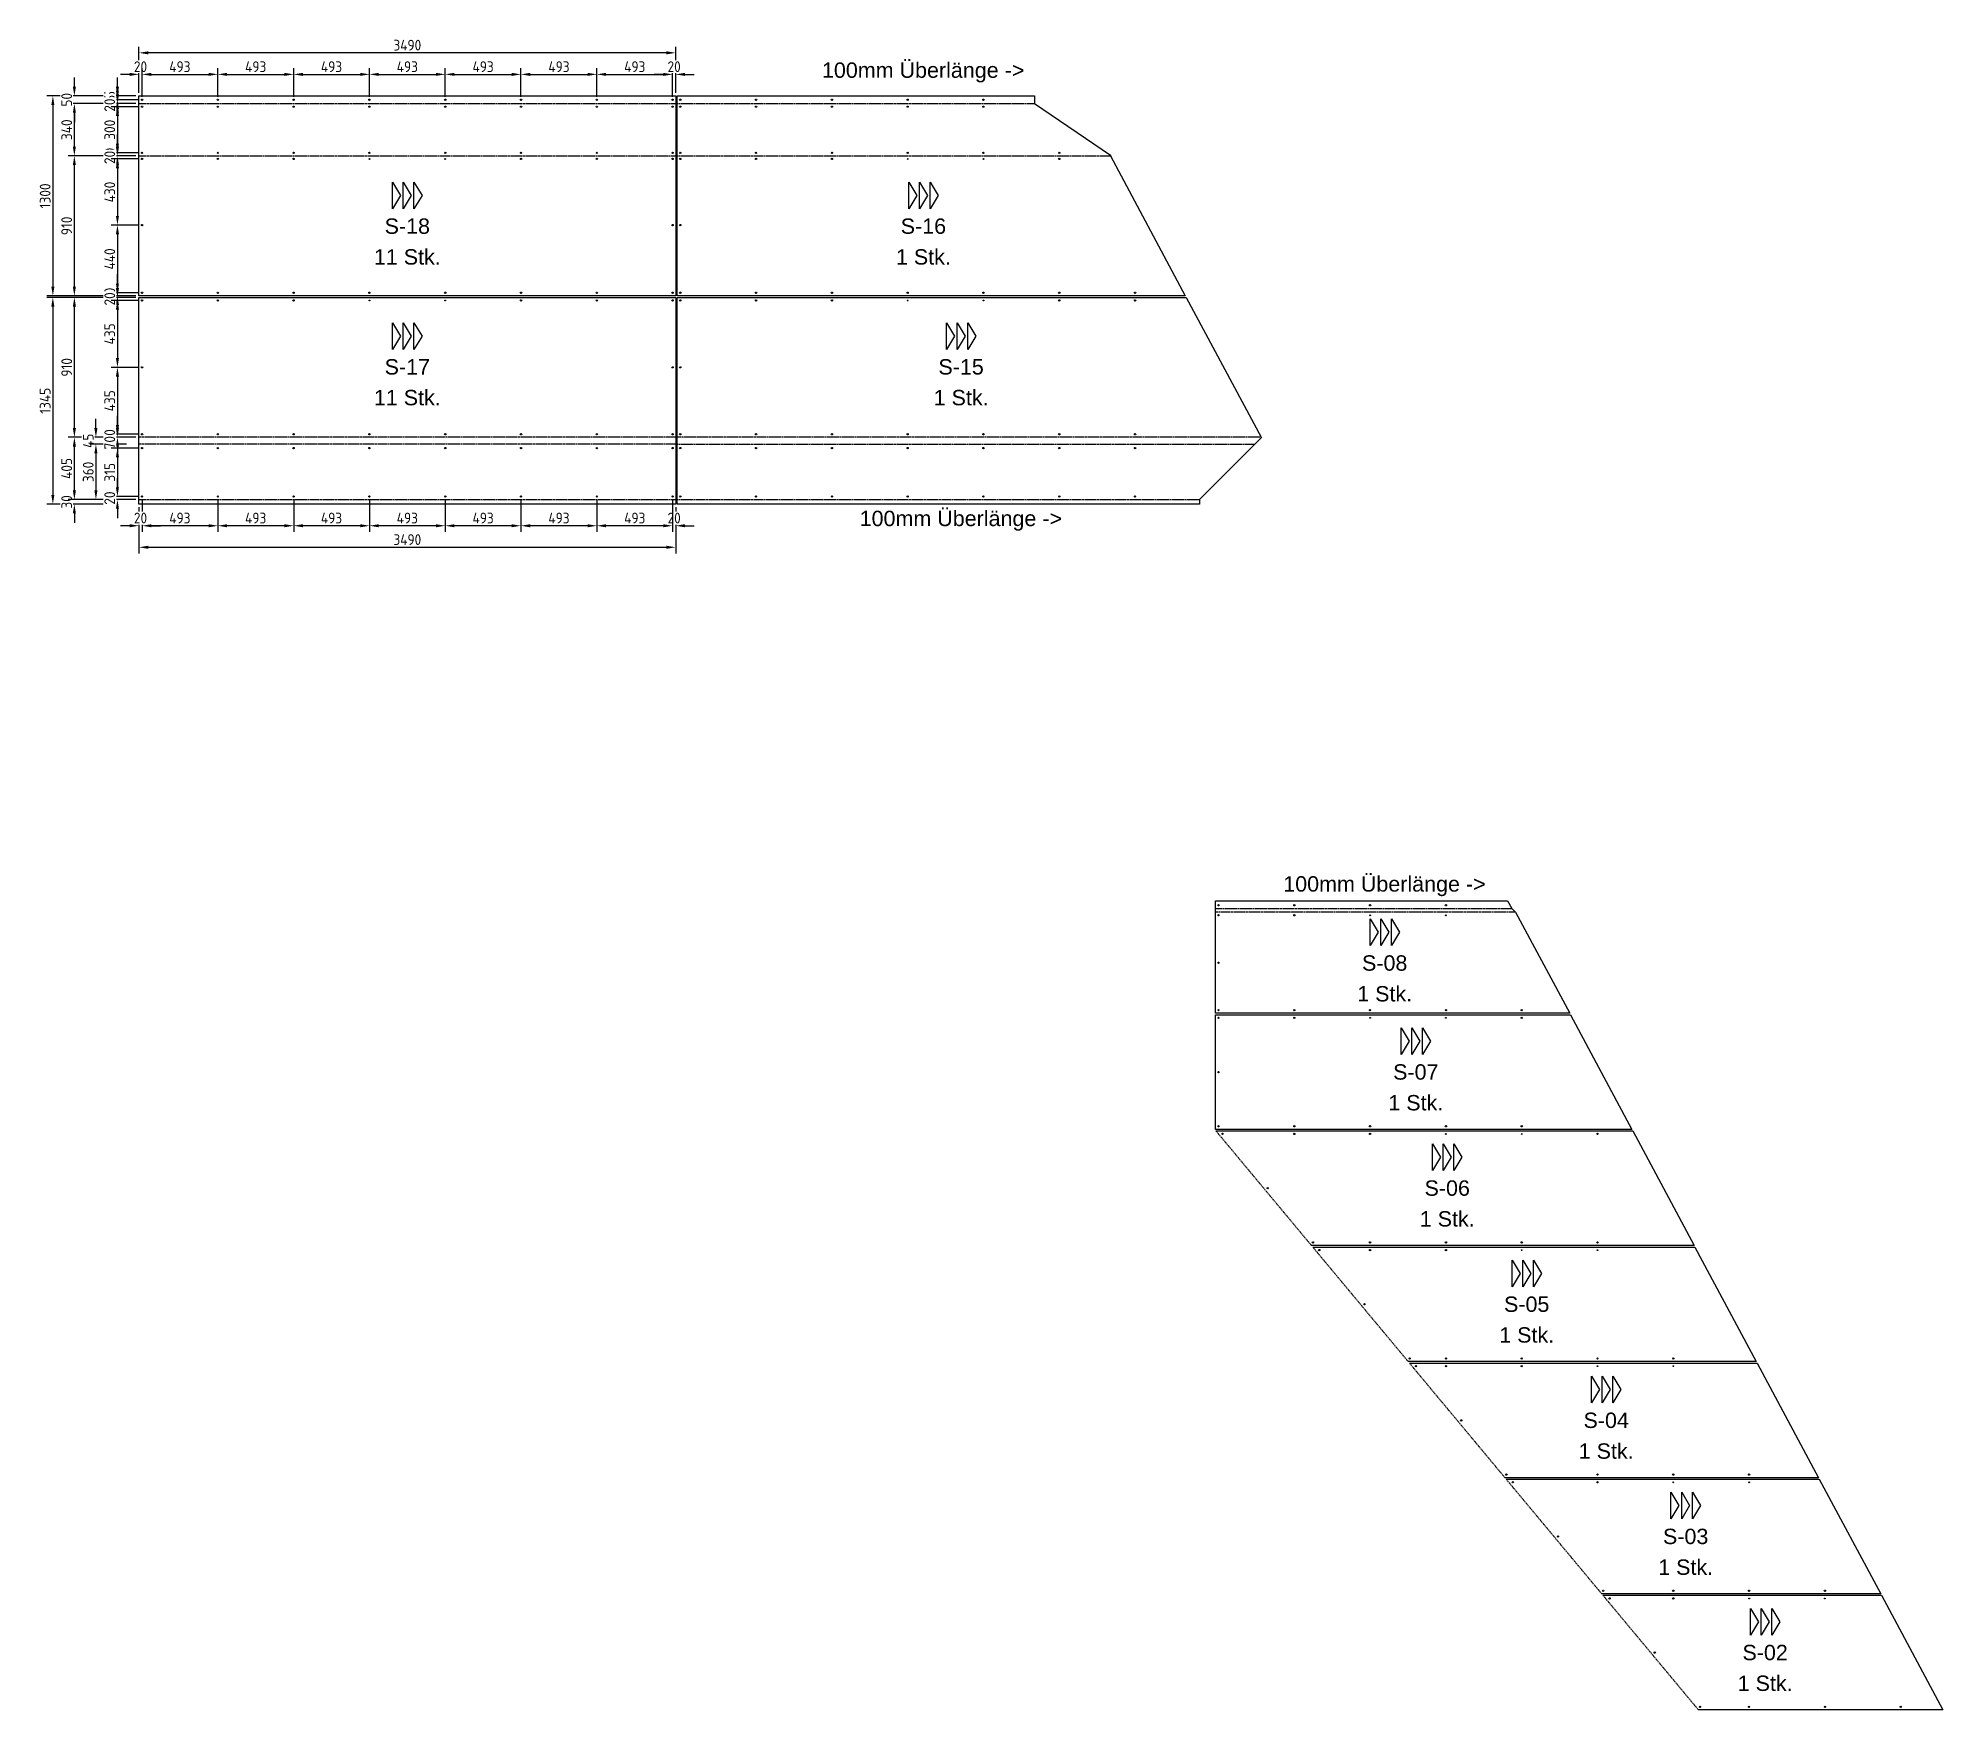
# Model space of a CAD drawing. Header units: millimetres. Extents: x 3800000 to 6300000, y 450000 to 1350000.
# Drawn here: x 5483849 to 5496235, y 1200425 to 1211296 of the extents above; entities that cross this region are included whole.
import ezdxf

# ---------------------------------------------------------------- set-up
doc = ezdxf.new("R2010")
doc.units = ezdxf.units.MM
doc.linetypes.add('Strichliert 5_2.5mm', pattern=[7.5, 5, -2.5])
for name, color, linetype, true_color in [('ANSICHT Paneel Verlegerichtung', 1, 'Continuous', 0xff0000), ('Bohr', 3, 'Continuous', 0x00ff00), ('FERTIGUNG 02 Bemassung Bohrung', 1, 'Continuous', 0xff0000), ('FERTIGUNG 02 Bemassung Geometrie', 212, 'Continuous', 0xcc00cc), ('FERTIGUNG 04 Außenkontur 45° abgefast', 6, 'Strichliert 5_2.5mm', 0xff00ff), ('FERTIGUNG 04 Fräsung Ansichtseite 90°', 1, 'Strichliert 5_2.5mm', 0xff0000), ('FERTIGUNG 04 Fräsung Rückseite 135°', 5, 'Strichliert 5_2.5mm', 0x0000ff), ('FERTIGUNG 04 Fräsung Rückseite 90°', 4, 'Strichliert 5_2.5mm', 0x00ffff), ('Outside', 2, 'Continuous', 0xffff00), ('TXT', 7, 'Continuous', 0xffffff)]:
    doc.layers.add(name, color=color, linetype=linetype, true_color=true_color)
doc.styles.add('Arial Regular', font='arial.ttf')
doc.styles.add('ICC_M1_20', font='')
doc.styles.get('ICC_M1_20').set_extended_font_data('isocp2')
doc.dimstyles.new('ICC_M1_20', dxfattribs={"dimscale": 20, "dimtxt": 3.5, "dimasz": 3, "dimexe": 2, "dimexo": 1, "dimgap": 0.75, "dimtad": 1, "dimtoh": 1, "dimdec": 0, "dimzin": 4, "dimdsep": 46, "dimtxsty": 'ICC_M1_20', "dimcen": 2, "dimadec": 0, "dimazin": 1, "dimtfac": 1, "dimtdec": 4, "dimtix": 1, "dimtofl": 0, "dimtmove": 1, "dimatfit": 3, "dimfxl": 10, "dimfxlon": 1, "dimtfill": 1, "dimtfillclr": 256, "dimtolj": 1, "dimtzin": 1, "dimarcsym": 0})

msp = doc.modelspace()

# ---------------------------------------------------------------- texts
at = {"layer": 'TXT', "color": 1, "true_color": 0xff0000, "char_height": 100, "width": 2772.826, "attachment_point": 5, "style": 'Arial Regular'}
for insert in [(5489604.2, 1211072.5), (5489849.3, 1208157.5), (5492603.9, 1205781)]:
    msp.add_mtext('100mm Überlänge ->', dxfattribs=dict(at, insert=insert))
at = {"layer": 'TXT', "char_height": 100, "attachment_point": 5, "style": 'Arial Regular'}
for s, insert, width in [('S-18', (5486250, 1210072.5), 764.13), ('S-16', (5489605.9, 1210072.5), 763.043), ('11 Stk.', (5486250, 1209872.5), 1011.957), ('1 Stk.', (5489605.9, 1209872.5), 857.609), ('S-17', (5486250, 1209157.5), 763.043), ('S-15', (5489851, 1209157.5), 765.217), ('11 Stk.', (5486250, 1208957.5), 1011.957), ('1 Stk.', (5489851, 1208957.5), 857.609), ('S-08', (5492605.5, 1205281), 764.13), ('1 Stk.', (5492605.5, 1205081), 857.609), ('S-07', (5492807.8, 1204572.5), 763.043), ('1 Stk.', (5492807.8, 1204372.5), 857.609), ('S-06', (5493012.1, 1203817.5), 763.043), ('1 Stk.', (5493012.1, 1203617.5), 857.609), ('S-05', (5493528.9, 1203062.5), 765.217), ('1 Stk.', (5493528.9, 1202862.5), 857.609), ('S-04', (5494045.8, 1202307.5), 761.957), ('1 Stk.', (5494045.8, 1202107.5), 857.609), ('S-03', (5494562.6, 1201552.5), 763.043), ('1 Stk.', (5494562.6, 1201352.5), 857.609), ('S-02', (5495079.4, 1200797.5), 760.87), ('1 Stk.', (5495079.4, 1200597.5), 857.609)]:
    msp.add_mtext(s, dxfattribs=dict(at, insert=insert, width=width))

# ---------------------------------------------------------------- blocks, each defined once
blk = doc.blocks.new('*D74')
at = {"layer": 'Defpoints', "color": 0}
for p in [(5484505, 1211200), (5484505, 1210920), (5487995, 1210920)]:
    blk.add_point(p, dxfattribs=at)
at = {"layer": 'FERTIGUNG 02 Bemassung Geometrie', "color": 0, "lineweight": -2}
for p, q in [((5484505, 1211000), (5484505, 1211240)), ((5487935, 1211200), (5484565, 1211200)), ((5487995, 1211000), (5487995, 1211240))]:
    blk.add_line(p, q, dxfattribs=at)
at = {"layer": 'FERTIGUNG 02 Bemassung Geometrie', "color": 0}
for points in [[(5484565, 1211210), (5484565, 1211190), (5484505, 1211200)], [(5487935, 1211190), (5487935, 1211210), (5487995, 1211200)]]:
    blk.add_solid(points, dxfattribs=at)
at = {"layer": 'FERTIGUNG 02 Bemassung Geometrie', "color": 0, "insert": (5486250, 1211250), "char_height": 70, "attachment_point": 5, "style": 'ICC_M1_20', "bg_fill": 3, "box_fill_scale": 1.1, "bg_fill_color": 9, "bg_fill_true_color": 13158600, "bg_fill_transparency": 0}
blk.add_mtext('\\A1;3490', dxfattribs=at)
blk = doc.blocks.new('*D75')
at = {"layer": 'Defpoints', "color": 0}
for p in [(5484505, 1210920), (5484525, 1210895)]:
    blk.add_point(p, dxfattribs=at)
at = {"layer": 'FERTIGUNG 02 Bemassung Bohrung', "color": 0, "lineweight": -2}
for p, q in [((5484445, 1211060), (5484385, 1211060)), ((5484505, 1210940), (5484505, 1211100)), ((5484525, 1210915), (5484525, 1211100)), ((5484585, 1211060), (5484645, 1211060))]:
    blk.add_line(p, q, dxfattribs=at)
at = {"layer": 'FERTIGUNG 02 Bemassung Bohrung', "color": 0}
for points in [[(5484445, 1211050), (5484445, 1211070), (5484505, 1211060)], [(5484585, 1211070), (5484585, 1211050), (5484525, 1211060)]]:
    blk.add_solid(points, dxfattribs=at)
at = {"layer": 'FERTIGUNG 02 Bemassung Bohrung', "color": 0, "insert": (5484515, 1211110), "char_height": 70, "attachment_point": 5, "style": 'ICC_M1_20', "bg_fill": 3, "box_fill_scale": 1.1, "bg_fill_color": 9, "bg_fill_true_color": 13158600, "bg_fill_transparency": 0}
blk.add_mtext('\\A1;20', dxfattribs=at)
at = {"layer": 'Defpoints', "color": 0}
blk.add_point((5484525, 1211060), dxfattribs=at)
blk = doc.blocks.new('*D76')
at = {"layer": 'Defpoints', "color": 0}
for p in [(5485018, 1211060), (5484525, 1210895), (5485018, 1210895)]:
    blk.add_point(p, dxfattribs=at)
at = {"layer": 'FERTIGUNG 02 Bemassung Bohrung', "color": 0, "lineweight": -2}
for p, q in [((5484525, 1210915), (5484525, 1211100)), ((5484585, 1211060), (5484958, 1211060)), ((5485018, 1210915), (5485018, 1211100))]:
    blk.add_line(p, q, dxfattribs=at)
at = {"layer": 'FERTIGUNG 02 Bemassung Bohrung', "color": 0}
for points in [[(5484585, 1211070), (5484585, 1211050), (5484525, 1211060)], [(5484958, 1211050), (5484958, 1211070), (5485018, 1211060)]]:
    blk.add_solid(points, dxfattribs=at)
at = {"layer": 'FERTIGUNG 02 Bemassung Bohrung', "color": 0, "insert": (5484771, 1211110), "char_height": 70, "attachment_point": 5, "style": 'ICC_M1_20', "bg_fill": 3, "box_fill_scale": 1.1, "bg_fill_color": 9, "bg_fill_true_color": 13158600, "bg_fill_transparency": 0}
blk.add_mtext('\\A1;493', dxfattribs=at)
blk = doc.blocks.new('*D77')
at = {"layer": 'Defpoints', "color": 0}
for p in [(5485511, 1211060), (5485018, 1210895), (5485511, 1210895)]:
    blk.add_point(p, dxfattribs=at)
at = {"layer": 'FERTIGUNG 02 Bemassung Bohrung', "color": 0, "lineweight": -2}
for p, q in [((5485018, 1210915), (5485018, 1211100)), ((5485078, 1211060), (5485451, 1211060)), ((5485511, 1210915), (5485511, 1211100))]:
    blk.add_line(p, q, dxfattribs=at)
at = {"layer": 'FERTIGUNG 02 Bemassung Bohrung', "color": 0}
for points in [[(5485078, 1211070), (5485078, 1211050), (5485018, 1211060)], [(5485451, 1211050), (5485451, 1211070), (5485511, 1211060)]]:
    blk.add_solid(points, dxfattribs=at)
at = {"layer": 'FERTIGUNG 02 Bemassung Bohrung', "color": 0, "insert": (5485264, 1211110), "char_height": 70, "attachment_point": 5, "style": 'ICC_M1_20', "bg_fill": 3, "box_fill_scale": 1.1, "bg_fill_color": 9, "bg_fill_true_color": 13158600, "bg_fill_transparency": 0}
blk.add_mtext('\\A1;493', dxfattribs=at)
blk = doc.blocks.new('*D78')
at = {"layer": 'Defpoints', "color": 0}
for p in [(5486004, 1211060), (5485511, 1210895), (5486004, 1210895)]:
    blk.add_point(p, dxfattribs=at)
at = {"layer": 'FERTIGUNG 02 Bemassung Bohrung', "color": 0, "lineweight": -2}
for p, q in [((5485511, 1210915), (5485511, 1211100)), ((5485571, 1211060), (5485944, 1211060)), ((5486004, 1210915), (5486004, 1211100))]:
    blk.add_line(p, q, dxfattribs=at)
at = {"layer": 'FERTIGUNG 02 Bemassung Bohrung', "color": 0}
for points in [[(5485571, 1211070), (5485571, 1211050), (5485511, 1211060)], [(5485944, 1211050), (5485944, 1211070), (5486004, 1211060)]]:
    blk.add_solid(points, dxfattribs=at)
at = {"layer": 'FERTIGUNG 02 Bemassung Bohrung', "color": 0, "insert": (5485757, 1211110), "char_height": 70, "attachment_point": 5, "style": 'ICC_M1_20', "bg_fill": 3, "box_fill_scale": 1.1, "bg_fill_color": 9, "bg_fill_true_color": 13158600, "bg_fill_transparency": 0}
blk.add_mtext('\\A1;493', dxfattribs=at)
blk = doc.blocks.new('*D79')
at = {"layer": 'Defpoints', "color": 0}
for p in [(5486496, 1211060), (5486004, 1210895), (5486496, 1210895)]:
    blk.add_point(p, dxfattribs=at)
at = {"layer": 'FERTIGUNG 02 Bemassung Bohrung', "color": 0, "lineweight": -2}
for p, q in [((5486004, 1210915), (5486004, 1211100)), ((5486064, 1211060), (5486436, 1211060)), ((5486496, 1210915), (5486496, 1211100))]:
    blk.add_line(p, q, dxfattribs=at)
at = {"layer": 'FERTIGUNG 02 Bemassung Bohrung', "color": 0}
for points in [[(5486064, 1211070), (5486064, 1211050), (5486004, 1211060)], [(5486436, 1211050), (5486436, 1211070), (5486496, 1211060)]]:
    blk.add_solid(points, dxfattribs=at)
at = {"layer": 'FERTIGUNG 02 Bemassung Bohrung', "color": 0, "insert": (5486250, 1211110), "char_height": 70, "attachment_point": 5, "style": 'ICC_M1_20', "bg_fill": 3, "box_fill_scale": 1.1, "bg_fill_color": 9, "bg_fill_true_color": 13158600, "bg_fill_transparency": 0}
blk.add_mtext('\\A1;493', dxfattribs=at)
blk = doc.blocks.new('*D80')
at = {"layer": 'Defpoints', "color": 0}
for p in [(5486989, 1211060), (5486496, 1210895), (5486989, 1210895)]:
    blk.add_point(p, dxfattribs=at)
at = {"layer": 'FERTIGUNG 02 Bemassung Bohrung', "color": 0, "lineweight": -2}
for p, q in [((5486496, 1210915), (5486496, 1211100)), ((5486556, 1211060), (5486929, 1211060)), ((5486989, 1210915), (5486989, 1211100))]:
    blk.add_line(p, q, dxfattribs=at)
at = {"layer": 'FERTIGUNG 02 Bemassung Bohrung', "color": 0}
for points in [[(5486556, 1211070), (5486556, 1211050), (5486496, 1211060)], [(5486929, 1211050), (5486929, 1211070), (5486989, 1211060)]]:
    blk.add_solid(points, dxfattribs=at)
at = {"layer": 'FERTIGUNG 02 Bemassung Bohrung', "color": 0, "insert": (5486743, 1211110), "char_height": 70, "attachment_point": 5, "style": 'ICC_M1_20', "bg_fill": 3, "box_fill_scale": 1.1, "bg_fill_color": 9, "bg_fill_true_color": 13158600, "bg_fill_transparency": 0}
blk.add_mtext('\\A1;493', dxfattribs=at)
blk = doc.blocks.new('*D81')
at = {"layer": 'Defpoints', "color": 0}
for p in [(5487482, 1211060), (5486989, 1210895), (5487482, 1210895)]:
    blk.add_point(p, dxfattribs=at)
at = {"layer": 'FERTIGUNG 02 Bemassung Bohrung', "color": 0, "lineweight": -2}
for p, q in [((5486989, 1210915), (5486989, 1211100)), ((5487049, 1211060), (5487422, 1211060)), ((5487482, 1210915), (5487482, 1211100))]:
    blk.add_line(p, q, dxfattribs=at)
at = {"layer": 'FERTIGUNG 02 Bemassung Bohrung', "color": 0}
for points in [[(5487049, 1211070), (5487049, 1211050), (5486989, 1211060)], [(5487422, 1211050), (5487422, 1211070), (5487482, 1211060)]]:
    blk.add_solid(points, dxfattribs=at)
at = {"layer": 'FERTIGUNG 02 Bemassung Bohrung', "color": 0, "insert": (5487236, 1211110), "char_height": 70, "attachment_point": 5, "style": 'ICC_M1_20', "bg_fill": 3, "box_fill_scale": 1.1, "bg_fill_color": 9, "bg_fill_true_color": 13158600, "bg_fill_transparency": 0}
blk.add_mtext('\\A1;493', dxfattribs=at)
blk = doc.blocks.new('*D82')
at = {"layer": 'Defpoints', "color": 0}
for p in [(5487975, 1211060), (5487482, 1210895), (5487975, 1210895)]:
    blk.add_point(p, dxfattribs=at)
at = {"layer": 'FERTIGUNG 02 Bemassung Bohrung', "color": 0, "lineweight": -2}
for p, q in [((5487482, 1210915), (5487482, 1211100)), ((5487542, 1211060), (5487915, 1211060)), ((5487975, 1210915), (5487975, 1211100))]:
    blk.add_line(p, q, dxfattribs=at)
at = {"layer": 'FERTIGUNG 02 Bemassung Bohrung', "color": 0}
for points in [[(5487542, 1211070), (5487542, 1211050), (5487482, 1211060)], [(5487915, 1211050), (5487915, 1211070), (5487975, 1211060)]]:
    blk.add_solid(points, dxfattribs=at)
at = {"layer": 'FERTIGUNG 02 Bemassung Bohrung', "color": 0, "insert": (5487729, 1211110), "char_height": 70, "attachment_point": 5, "style": 'ICC_M1_20', "bg_fill": 3, "box_fill_scale": 1.1, "bg_fill_color": 9, "bg_fill_true_color": 13158600, "bg_fill_transparency": 0}
blk.add_mtext('\\A1;493', dxfattribs=at)
blk = doc.blocks.new('*D83')
at = {"layer": 'Defpoints', "color": 0}
for p in [(5487975, 1210895), (5487995, 1210920)]:
    blk.add_point(p, dxfattribs=at)
at = {"layer": 'FERTIGUNG 02 Bemassung Bohrung', "color": 0, "lineweight": -2}
for p, q in [((5487915, 1211060), (5487855, 1211060)), ((5487975, 1210915), (5487975, 1211100)), ((5487995, 1210940), (5487995, 1211100)), ((5488055, 1211060), (5488115, 1211060))]:
    blk.add_line(p, q, dxfattribs=at)
at = {"layer": 'FERTIGUNG 02 Bemassung Bohrung', "color": 0}
for points in [[(5487915, 1211050), (5487915, 1211070), (5487975, 1211060)], [(5488055, 1211070), (5488055, 1211050), (5487995, 1211060)]]:
    blk.add_solid(points, dxfattribs=at)
at = {"layer": 'FERTIGUNG 02 Bemassung Bohrung', "color": 0, "insert": (5487985, 1211110), "char_height": 70, "attachment_point": 5, "style": 'ICC_M1_20', "bg_fill": 3, "box_fill_scale": 1.1, "bg_fill_color": 9, "bg_fill_true_color": 13158600, "bg_fill_transparency": 0}
blk.add_mtext('\\A1;20', dxfattribs=at)
at = {"layer": 'Defpoints', "color": 0}
blk.add_point((5487995, 1211060), dxfattribs=at)
blk = doc.blocks.new('*D84')
at = {"layer": 'Defpoints', "color": 0}
for p in [(5484505, 1208265), (5487995, 1208265), (5487995, 1207985)]:
    blk.add_point(p, dxfattribs=at)
at = {"layer": 'FERTIGUNG 02 Bemassung Geometrie', "color": 0, "lineweight": -2}
for p, q in [((5484505, 1208185), (5484505, 1207945)), ((5487995, 1208185), (5487995, 1207945)), ((5484565, 1207985), (5487935, 1207985))]:
    blk.add_line(p, q, dxfattribs=at)
at = {"layer": 'FERTIGUNG 02 Bemassung Geometrie', "color": 0}
for points in [[(5484565, 1207995), (5484565, 1207975), (5484505, 1207985)], [(5487935, 1207975), (5487935, 1207995), (5487995, 1207985)]]:
    blk.add_solid(points, dxfattribs=at)
at = {"layer": 'FERTIGUNG 02 Bemassung Geometrie', "color": 0, "insert": (5486250, 1208035), "char_height": 70, "attachment_point": 5, "style": 'ICC_M1_20', "bg_fill": 3, "box_fill_scale": 1.1, "bg_fill_color": 9, "bg_fill_true_color": 13158600, "bg_fill_transparency": 0}
blk.add_mtext('\\A1;3490', dxfattribs=at)
blk = doc.blocks.new('*D85')
at = {"layer": 'Defpoints', "color": 0}
blk.add_point((5487975, 1208315), dxfattribs=at)
at = {"layer": 'FERTIGUNG 02 Bemassung Bohrung', "color": 0, "lineweight": -2}
for p, q in [((5487975, 1208295), (5487975, 1208085)), ((5487995, 1208245), (5487995, 1208085)), ((5487915, 1208125), (5487855, 1208125)), ((5488055, 1208125), (5488115, 1208125))]:
    blk.add_line(p, q, dxfattribs=at)
at = {"layer": 'FERTIGUNG 02 Bemassung Bohrung', "color": 0}
for points in [[(5487915, 1208115), (5487915, 1208135), (5487975, 1208125)], [(5488055, 1208135), (5488055, 1208115), (5487995, 1208125)]]:
    blk.add_solid(points, dxfattribs=at)
at = {"layer": 'FERTIGUNG 02 Bemassung Bohrung', "color": 0, "insert": (5487985, 1208175), "char_height": 70, "attachment_point": 5, "style": 'ICC_M1_20', "bg_fill": 3, "box_fill_scale": 1.1, "bg_fill_color": 9, "bg_fill_true_color": 13158600, "bg_fill_transparency": 0}
blk.add_mtext('\\A1;20', dxfattribs=at)
at = {"layer": 'Defpoints', "color": 0}
for p in [(5487995, 1208265), (5487975, 1208125)]:
    blk.add_point(p, dxfattribs=at)
blk = doc.blocks.new('*D86')
at = {"layer": 'Defpoints', "color": 0}
for p in [(5487482, 1208315), (5487975, 1208315), (5487482, 1208125)]:
    blk.add_point(p, dxfattribs=at)
at = {"layer": 'FERTIGUNG 02 Bemassung Bohrung', "color": 0, "lineweight": -2}
for p, q in [((5487482, 1208295), (5487482, 1208085)), ((5487975, 1208295), (5487975, 1208085)), ((5487915, 1208125), (5487542, 1208125))]:
    blk.add_line(p, q, dxfattribs=at)
at = {"layer": 'FERTIGUNG 02 Bemassung Bohrung', "color": 0}
for points in [[(5487542, 1208135), (5487542, 1208115), (5487482, 1208125)], [(5487915, 1208115), (5487915, 1208135), (5487975, 1208125)]]:
    blk.add_solid(points, dxfattribs=at)
at = {"layer": 'FERTIGUNG 02 Bemassung Bohrung', "color": 0, "insert": (5487729, 1208175), "char_height": 70, "attachment_point": 5, "style": 'ICC_M1_20', "bg_fill": 3, "box_fill_scale": 1.1, "bg_fill_color": 9, "bg_fill_true_color": 13158600, "bg_fill_transparency": 0}
blk.add_mtext('\\A1;493', dxfattribs=at)
blk = doc.blocks.new('*D87')
at = {"layer": 'Defpoints', "color": 0}
for p in [(5486989, 1208315), (5487482, 1208315), (5486989, 1208125)]:
    blk.add_point(p, dxfattribs=at)
at = {"layer": 'FERTIGUNG 02 Bemassung Bohrung', "color": 0, "lineweight": -2}
for p, q in [((5486989, 1208295), (5486989, 1208085)), ((5487482, 1208295), (5487482, 1208085)), ((5487422, 1208125), (5487049, 1208125))]:
    blk.add_line(p, q, dxfattribs=at)
at = {"layer": 'FERTIGUNG 02 Bemassung Bohrung', "color": 0}
for points in [[(5487049, 1208135), (5487049, 1208115), (5486989, 1208125)], [(5487422, 1208115), (5487422, 1208135), (5487482, 1208125)]]:
    blk.add_solid(points, dxfattribs=at)
at = {"layer": 'FERTIGUNG 02 Bemassung Bohrung', "color": 0, "insert": (5487236, 1208175), "char_height": 70, "attachment_point": 5, "style": 'ICC_M1_20', "bg_fill": 3, "box_fill_scale": 1.1, "bg_fill_color": 9, "bg_fill_true_color": 13158600, "bg_fill_transparency": 0}
blk.add_mtext('\\A1;493', dxfattribs=at)
blk = doc.blocks.new('*D88')
at = {"layer": 'Defpoints', "color": 0}
for p in [(5486496, 1208315), (5486989, 1208315), (5486496, 1208125)]:
    blk.add_point(p, dxfattribs=at)
at = {"layer": 'FERTIGUNG 02 Bemassung Bohrung', "color": 0, "lineweight": -2}
for p, q in [((5486496, 1208295), (5486496, 1208085)), ((5486989, 1208295), (5486989, 1208085)), ((5486929, 1208125), (5486556, 1208125))]:
    blk.add_line(p, q, dxfattribs=at)
at = {"layer": 'FERTIGUNG 02 Bemassung Bohrung', "color": 0}
for points in [[(5486556, 1208135), (5486556, 1208115), (5486496, 1208125)], [(5486929, 1208115), (5486929, 1208135), (5486989, 1208125)]]:
    blk.add_solid(points, dxfattribs=at)
at = {"layer": 'FERTIGUNG 02 Bemassung Bohrung', "color": 0, "insert": (5486743, 1208175), "char_height": 70, "attachment_point": 5, "style": 'ICC_M1_20', "bg_fill": 3, "box_fill_scale": 1.1, "bg_fill_color": 9, "bg_fill_true_color": 13158600, "bg_fill_transparency": 0}
blk.add_mtext('\\A1;493', dxfattribs=at)
blk = doc.blocks.new('*D89')
at = {"layer": 'Defpoints', "color": 0}
for p in [(5486004, 1208315), (5486496, 1208315), (5486004, 1208125)]:
    blk.add_point(p, dxfattribs=at)
at = {"layer": 'FERTIGUNG 02 Bemassung Bohrung', "color": 0, "lineweight": -2}
for p, q in [((5486004, 1208295), (5486004, 1208085)), ((5486496, 1208295), (5486496, 1208085)), ((5486436, 1208125), (5486064, 1208125))]:
    blk.add_line(p, q, dxfattribs=at)
at = {"layer": 'FERTIGUNG 02 Bemassung Bohrung', "color": 0}
for points in [[(5486064, 1208135), (5486064, 1208115), (5486004, 1208125)], [(5486436, 1208115), (5486436, 1208135), (5486496, 1208125)]]:
    blk.add_solid(points, dxfattribs=at)
at = {"layer": 'FERTIGUNG 02 Bemassung Bohrung', "color": 0, "insert": (5486250, 1208175), "char_height": 70, "attachment_point": 5, "style": 'ICC_M1_20', "bg_fill": 3, "box_fill_scale": 1.1, "bg_fill_color": 9, "bg_fill_true_color": 13158600, "bg_fill_transparency": 0}
blk.add_mtext('\\A1;493', dxfattribs=at)
blk = doc.blocks.new('*D90')
at = {"layer": 'Defpoints', "color": 0}
for p in [(5485511, 1208315), (5486004, 1208315), (5485511, 1208125)]:
    blk.add_point(p, dxfattribs=at)
at = {"layer": 'FERTIGUNG 02 Bemassung Bohrung', "color": 0, "lineweight": -2}
for p, q in [((5485511, 1208295), (5485511, 1208085)), ((5486004, 1208295), (5486004, 1208085)), ((5485944, 1208125), (5485571, 1208125))]:
    blk.add_line(p, q, dxfattribs=at)
at = {"layer": 'FERTIGUNG 02 Bemassung Bohrung', "color": 0}
for points in [[(5485571, 1208135), (5485571, 1208115), (5485511, 1208125)], [(5485944, 1208115), (5485944, 1208135), (5486004, 1208125)]]:
    blk.add_solid(points, dxfattribs=at)
at = {"layer": 'FERTIGUNG 02 Bemassung Bohrung', "color": 0, "insert": (5485757, 1208175), "char_height": 70, "attachment_point": 5, "style": 'ICC_M1_20', "bg_fill": 3, "box_fill_scale": 1.1, "bg_fill_color": 9, "bg_fill_true_color": 13158600, "bg_fill_transparency": 0}
blk.add_mtext('\\A1;493', dxfattribs=at)
blk = doc.blocks.new('*D91')
at = {"layer": 'Defpoints', "color": 0}
for p in [(5485018, 1208315), (5485511, 1208315), (5485018, 1208125)]:
    blk.add_point(p, dxfattribs=at)
at = {"layer": 'FERTIGUNG 02 Bemassung Bohrung', "color": 0, "lineweight": -2}
for p, q in [((5485018, 1208295), (5485018, 1208085)), ((5485511, 1208295), (5485511, 1208085)), ((5485451, 1208125), (5485078, 1208125))]:
    blk.add_line(p, q, dxfattribs=at)
at = {"layer": 'FERTIGUNG 02 Bemassung Bohrung', "color": 0}
for points in [[(5485078, 1208135), (5485078, 1208115), (5485018, 1208125)], [(5485451, 1208115), (5485451, 1208135), (5485511, 1208125)]]:
    blk.add_solid(points, dxfattribs=at)
at = {"layer": 'FERTIGUNG 02 Bemassung Bohrung', "color": 0, "insert": (5485264, 1208175), "char_height": 70, "attachment_point": 5, "style": 'ICC_M1_20', "bg_fill": 3, "box_fill_scale": 1.1, "bg_fill_color": 9, "bg_fill_true_color": 13158600, "bg_fill_transparency": 0}
blk.add_mtext('\\A1;493', dxfattribs=at)
blk = doc.blocks.new('*D92')
at = {"layer": 'Defpoints', "color": 0}
for p in [(5484525, 1208315), (5485018, 1208315), (5484525, 1208125)]:
    blk.add_point(p, dxfattribs=at)
at = {"layer": 'FERTIGUNG 02 Bemassung Bohrung', "color": 0, "lineweight": -2}
for p, q in [((5484525, 1208295), (5484525, 1208085)), ((5485018, 1208295), (5485018, 1208085)), ((5484958, 1208125), (5484585, 1208125))]:
    blk.add_line(p, q, dxfattribs=at)
at = {"layer": 'FERTIGUNG 02 Bemassung Bohrung', "color": 0}
for points in [[(5484585, 1208135), (5484585, 1208115), (5484525, 1208125)], [(5484958, 1208115), (5484958, 1208135), (5485018, 1208125)]]:
    blk.add_solid(points, dxfattribs=at)
at = {"layer": 'FERTIGUNG 02 Bemassung Bohrung', "color": 0, "insert": (5484771, 1208175), "char_height": 70, "attachment_point": 5, "style": 'ICC_M1_20', "bg_fill": 3, "box_fill_scale": 1.1, "bg_fill_color": 9, "bg_fill_true_color": 13158600, "bg_fill_transparency": 0}
blk.add_mtext('\\A1;493', dxfattribs=at)
blk = doc.blocks.new('*D93')
at = {"layer": 'Defpoints', "color": 0}
blk.add_point((5484525, 1208315), dxfattribs=at)
at = {"layer": 'FERTIGUNG 02 Bemassung Bohrung', "color": 0, "lineweight": -2}
for p, q in [((5484525, 1208295), (5484525, 1208085)), ((5484505, 1208245), (5484505, 1208085)), ((5484445, 1208125), (5484385, 1208125)), ((5484585, 1208125), (5484645, 1208125))]:
    blk.add_line(p, q, dxfattribs=at)
at = {"layer": 'FERTIGUNG 02 Bemassung Bohrung', "color": 0}
for points in [[(5484445, 1208115), (5484445, 1208135), (5484505, 1208125)], [(5484585, 1208135), (5484585, 1208115), (5484525, 1208125)]]:
    blk.add_solid(points, dxfattribs=at)
at = {"layer": 'FERTIGUNG 02 Bemassung Bohrung', "color": 0, "insert": (5484515, 1208175), "char_height": 70, "attachment_point": 5, "style": 'ICC_M1_20', "bg_fill": 3, "box_fill_scale": 1.1, "bg_fill_color": 9, "bg_fill_true_color": 13158600, "bg_fill_transparency": 0}
blk.add_mtext('\\A1;20', dxfattribs=at)
at = {"layer": 'Defpoints', "color": 0}
for p in [(5484505, 1208265), (5484505, 1208125)]:
    blk.add_point(p, dxfattribs=at)
blk = doc.blocks.new('*D94')
at = {"layer": 'Defpoints', "color": 0}
for p in [(5484505, 1210920), (5483945, 1209620), (5484505, 1209620)]:
    blk.add_point(p, dxfattribs=at)
at = {"layer": 'FERTIGUNG 02 Bemassung Geometrie', "color": 0, "lineweight": -2}
for p, q in [((5484145, 1210920), (5483905, 1210920)), ((5483945, 1210860), (5483945, 1209680)), ((5484145, 1209620), (5483905, 1209620))]:
    blk.add_line(p, q, dxfattribs=at)
at = {"layer": 'FERTIGUNG 02 Bemassung Geometrie', "color": 0}
for points in [[(5483955, 1210860), (5483935, 1210860), (5483945, 1210920)], [(5483935, 1209680), (5483955, 1209680), (5483945, 1209620)]]:
    blk.add_solid(points, dxfattribs=at)
at = {"layer": 'FERTIGUNG 02 Bemassung Geometrie', "color": 0, "insert": (5483895, 1210270), "char_height": 70, "attachment_point": 5, "rotation": 90, "style": 'ICC_M1_20', "bg_fill": 3, "box_fill_scale": 1.1, "bg_fill_color": 9, "bg_fill_true_color": 13158600, "bg_fill_transparency": 0}
blk.add_mtext('\\A1;1300', dxfattribs=at)
blk = doc.blocks.new('*D95')
at = {"layer": 'Defpoints', "color": 0}
for p in [(5484505, 1209610), (5483945, 1208265), (5484505, 1208265)]:
    blk.add_point(p, dxfattribs=at)
at = {"layer": 'FERTIGUNG 02 Bemassung Geometrie', "color": 0, "lineweight": -2}
for p, q in [((5484145, 1209610), (5483905, 1209610)), ((5483945, 1209550), (5483945, 1208325)), ((5484145, 1208265), (5483905, 1208265))]:
    blk.add_line(p, q, dxfattribs=at)
at = {"layer": 'FERTIGUNG 02 Bemassung Geometrie', "color": 0}
for points in [[(5483955, 1209550), (5483935, 1209550), (5483945, 1209610)], [(5483935, 1208325), (5483955, 1208325), (5483945, 1208265)]]:
    blk.add_solid(points, dxfattribs=at)
at = {"layer": 'FERTIGUNG 02 Bemassung Geometrie', "color": 0, "insert": (5483895, 1208937.5), "char_height": 70, "attachment_point": 5, "rotation": 90, "style": 'ICC_M1_20', "bg_fill": 3, "box_fill_scale": 1.1, "bg_fill_color": 9, "bg_fill_true_color": 13158600, "bg_fill_transparency": 0}
blk.add_mtext('\\A1;1345', dxfattribs=at)
blk = doc.blocks.new('*D96')
at = {"layer": 'Defpoints', "color": 0}
for p in [(5484505, 1208295), (5484505, 1208265)]:
    blk.add_point(p, dxfattribs=at)
at = {"layer": 'FERTIGUNG 02 Bemassung Geometrie', "color": 0, "lineweight": -2}
for p, q in [((5484085, 1208355), (5484085, 1208415)), ((5484285, 1208295), (5484045, 1208295)), ((5484285, 1208265), (5484045, 1208265)), ((5484085, 1208205), (5484085, 1208145))]:
    blk.add_line(p, q, dxfattribs=at)
at = {"layer": 'FERTIGUNG 02 Bemassung Geometrie', "color": 0}
for points in [[(5484075, 1208355), (5484095, 1208355), (5484085, 1208295)], [(5484095, 1208205), (5484075, 1208205), (5484085, 1208265)]]:
    blk.add_solid(points, dxfattribs=at)
at = {"layer": 'FERTIGUNG 02 Bemassung Geometrie', "color": 0, "insert": (5484035, 1208280), "char_height": 70, "attachment_point": 5, "rotation": 90, "style": 'ICC_M1_20', "bg_fill": 3, "box_fill_scale": 1.1, "bg_fill_color": 9, "bg_fill_true_color": 13158600, "bg_fill_transparency": 0}
blk.add_mtext('\\A1;30', dxfattribs=at)
at = {"layer": 'Defpoints', "color": 0}
blk.add_point((5484085, 1208295), dxfattribs=at)
blk = doc.blocks.new('*D97')
at = {"layer": 'Defpoints', "color": 0}
for p in [(5484085, 1208700), (5484505, 1208700), (5484505, 1208295)]:
    blk.add_point(p, dxfattribs=at)
at = {"layer": 'FERTIGUNG 02 Bemassung Geometrie', "color": 0, "lineweight": -2}
for p, q in [((5484285, 1208700), (5484045, 1208700)), ((5484085, 1208355), (5484085, 1208640)), ((5484285, 1208295), (5484045, 1208295))]:
    blk.add_line(p, q, dxfattribs=at)
at = {"layer": 'FERTIGUNG 02 Bemassung Geometrie', "color": 0}
for points in [[(5484095, 1208640), (5484075, 1208640), (5484085, 1208700)], [(5484075, 1208355), (5484095, 1208355), (5484085, 1208295)]]:
    blk.add_solid(points, dxfattribs=at)
at = {"layer": 'FERTIGUNG 02 Bemassung Geometrie', "color": 0, "insert": (5484035, 1208497.5), "char_height": 70, "attachment_point": 5, "rotation": 90, "style": 'ICC_M1_20', "bg_fill": 3, "box_fill_scale": 1.1, "bg_fill_color": 9, "bg_fill_true_color": 13158600, "bg_fill_transparency": 0}
blk.add_mtext('\\A1;405', dxfattribs=at)
blk = doc.blocks.new('*D98')
at = {"layer": 'Defpoints', "color": 0}
for p in [(5484085, 1209610), (5484505, 1209610), (5484505, 1208700)]:
    blk.add_point(p, dxfattribs=at)
at = {"layer": 'FERTIGUNG 02 Bemassung Geometrie', "color": 0, "lineweight": -2}
for p, q in [((5484285, 1209610), (5484045, 1209610)), ((5484085, 1208760), (5484085, 1209550)), ((5484285, 1208700), (5484045, 1208700))]:
    blk.add_line(p, q, dxfattribs=at)
at = {"layer": 'FERTIGUNG 02 Bemassung Geometrie', "color": 0}
for points in [[(5484095, 1209550), (5484075, 1209550), (5484085, 1209610)], [(5484075, 1208760), (5484095, 1208760), (5484085, 1208700)]]:
    blk.add_solid(points, dxfattribs=at)
at = {"layer": 'FERTIGUNG 02 Bemassung Geometrie', "color": 0, "insert": (5484035, 1209155), "char_height": 70, "attachment_point": 5, "rotation": 90, "style": 'ICC_M1_20', "bg_fill": 3, "box_fill_scale": 1.1, "bg_fill_color": 9, "bg_fill_true_color": 13158600, "bg_fill_transparency": 0}
blk.add_mtext('\\A1;910', dxfattribs=at)
blk = doc.blocks.new('*D99')
at = {"layer": 'Defpoints', "color": 0}
for p in [(5484085, 1210530), (5484505, 1210530), (5484505, 1209620)]:
    blk.add_point(p, dxfattribs=at)
at = {"layer": 'FERTIGUNG 02 Bemassung Geometrie', "color": 0, "lineweight": -2}
for p, q in [((5484285, 1210530), (5484045, 1210530)), ((5484085, 1209680), (5484085, 1210470)), ((5484285, 1209620), (5484045, 1209620))]:
    blk.add_line(p, q, dxfattribs=at)
at = {"layer": 'FERTIGUNG 02 Bemassung Geometrie', "color": 0}
for points in [[(5484095, 1210470), (5484075, 1210470), (5484085, 1210530)], [(5484075, 1209680), (5484095, 1209680), (5484085, 1209620)]]:
    blk.add_solid(points, dxfattribs=at)
at = {"layer": 'FERTIGUNG 02 Bemassung Geometrie', "color": 0, "insert": (5484035, 1210075), "char_height": 70, "attachment_point": 5, "rotation": 90, "style": 'ICC_M1_20', "bg_fill": 3, "box_fill_scale": 1.1, "bg_fill_color": 9, "bg_fill_true_color": 13158600, "bg_fill_transparency": 0}
blk.add_mtext('\\A1;910', dxfattribs=at)
blk = doc.blocks.new('*D100')
at = {"layer": 'Defpoints', "color": 0}
for p in [(5484085, 1210870), (5484505, 1210870), (5484505, 1210530)]:
    blk.add_point(p, dxfattribs=at)
at = {"layer": 'FERTIGUNG 02 Bemassung Geometrie', "color": 0, "lineweight": -2}
for p, q in [((5484285, 1210870), (5484045, 1210870)), ((5484085, 1210590), (5484085, 1210810)), ((5484285, 1210530), (5484045, 1210530))]:
    blk.add_line(p, q, dxfattribs=at)
at = {"layer": 'FERTIGUNG 02 Bemassung Geometrie', "color": 0}
for points in [[(5484095, 1210810), (5484075, 1210810), (5484085, 1210870)], [(5484075, 1210590), (5484095, 1210590), (5484085, 1210530)]]:
    blk.add_solid(points, dxfattribs=at)
at = {"layer": 'FERTIGUNG 02 Bemassung Geometrie', "color": 0, "insert": (5484035, 1210700), "char_height": 70, "attachment_point": 5, "rotation": 90, "style": 'ICC_M1_20', "bg_fill": 3, "box_fill_scale": 1.1, "bg_fill_color": 9, "bg_fill_true_color": 13158600, "bg_fill_transparency": 0}
blk.add_mtext('\\A1;340', dxfattribs=at)
blk = doc.blocks.new('*D101')
at = {"layer": 'Defpoints', "color": 0}
for p in [(5484505, 1210920), (5484505, 1210870)]:
    blk.add_point(p, dxfattribs=at)
at = {"layer": 'FERTIGUNG 02 Bemassung Geometrie', "color": 0, "lineweight": -2}
for p, q in [((5484085, 1210980), (5484085, 1211040)), ((5484285, 1210920), (5484045, 1210920)), ((5484285, 1210870), (5484045, 1210870)), ((5484085, 1210810), (5484085, 1210750))]:
    blk.add_line(p, q, dxfattribs=at)
at = {"layer": 'FERTIGUNG 02 Bemassung Geometrie', "color": 0}
for points in [[(5484075, 1210980), (5484095, 1210980), (5484085, 1210920)], [(5484095, 1210810), (5484075, 1210810), (5484085, 1210870)]]:
    blk.add_solid(points, dxfattribs=at)
at = {"layer": 'FERTIGUNG 02 Bemassung Geometrie', "color": 0, "insert": (5484035, 1210895), "char_height": 70, "attachment_point": 5, "rotation": 90, "style": 'ICC_M1_20', "bg_fill": 3, "box_fill_scale": 1.1, "bg_fill_color": 9, "bg_fill_true_color": 13158600, "bg_fill_transparency": 0}
blk.add_mtext('\\A1;50', dxfattribs=at)
at = {"layer": 'Defpoints', "color": 0}
blk.add_point((5484085, 1210920), dxfattribs=at)
blk = doc.blocks.new('*D102')
at = {"layer": 'Defpoints', "color": 0}
for p in [(5484505, 1208700), (5484505, 1208655)]:
    blk.add_point(p, dxfattribs=at)
at = {"layer": 'FERTIGUNG 02 Bemassung Geometrie', "color": 0, "lineweight": -2}
for p, q in [((5484225, 1208760), (5484225, 1208820)), ((5484425, 1208700), (5484185, 1208700)), ((5484425, 1208655), (5484185, 1208655)), ((5484225, 1208595), (5484225, 1208535))]:
    blk.add_line(p, q, dxfattribs=at)
at = {"layer": 'FERTIGUNG 02 Bemassung Geometrie', "color": 0}
for points in [[(5484215, 1208760), (5484235, 1208760), (5484225, 1208700)], [(5484235, 1208595), (5484215, 1208595), (5484225, 1208655)]]:
    blk.add_solid(points, dxfattribs=at)
at = {"layer": 'FERTIGUNG 02 Bemassung Geometrie', "color": 0, "insert": (5484175, 1208677.5), "char_height": 70, "attachment_point": 5, "rotation": 90, "style": 'ICC_M1_20', "bg_fill": 3, "box_fill_scale": 1.1, "bg_fill_color": 9, "bg_fill_true_color": 13158600, "bg_fill_transparency": 0}
blk.add_mtext('\\A1;45', dxfattribs=at)
at = {"layer": 'Defpoints', "color": 0}
blk.add_point((5484225, 1208655), dxfattribs=at)
blk = doc.blocks.new('*D103')
at = {"layer": 'Defpoints', "color": 0}
for p in [(5484505, 1208655), (5484225, 1208295), (5484505, 1208295)]:
    blk.add_point(p, dxfattribs=at)
at = {"layer": 'FERTIGUNG 02 Bemassung Geometrie', "color": 0, "lineweight": -2}
for p, q in [((5484425, 1208655), (5484185, 1208655)), ((5484225, 1208595), (5484225, 1208355)), ((5484425, 1208295), (5484185, 1208295))]:
    blk.add_line(p, q, dxfattribs=at)
at = {"layer": 'FERTIGUNG 02 Bemassung Geometrie', "color": 0}
for points in [[(5484235, 1208595), (5484215, 1208595), (5484225, 1208655)], [(5484215, 1208355), (5484235, 1208355), (5484225, 1208295)]]:
    blk.add_solid(points, dxfattribs=at)
at = {"layer": 'FERTIGUNG 02 Bemassung Geometrie', "color": 0, "insert": (5484175, 1208475), "char_height": 70, "attachment_point": 5, "rotation": 90, "style": 'ICC_M1_20', "bg_fill": 3, "box_fill_scale": 1.1, "bg_fill_color": 9, "bg_fill_true_color": 13158600, "bg_fill_transparency": 0}
blk.add_mtext('\\A1;360', dxfattribs=at)
blk = doc.blocks.new('*D104')
at = {"layer": 'Defpoints', "color": 0}
for p in [(5484505, 1210920), (5484525, 1210895)]:
    blk.add_point(p, dxfattribs=at)
at = {"layer": 'FERTIGUNG 02 Bemassung Bohrung', "color": 0, "lineweight": -2}
for p, q in [((5484365, 1210980), (5484365, 1211040)), ((5484485, 1210920), (5484325, 1210920)), ((5484505, 1210895), (5484325, 1210895)), ((5484365, 1210835), (5484365, 1210775))]:
    blk.add_line(p, q, dxfattribs=at)
at = {"layer": 'FERTIGUNG 02 Bemassung Bohrung', "color": 0}
for points in [[(5484355, 1210980), (5484375, 1210980), (5484365, 1210920)], [(5484375, 1210835), (5484355, 1210835), (5484365, 1210895)]]:
    blk.add_solid(points, dxfattribs=at)
at = {"layer": 'FERTIGUNG 02 Bemassung Bohrung', "color": 0, "insert": (5484315, 1210907.5), "char_height": 70, "attachment_point": 5, "rotation": 90, "style": 'ICC_M1_20', "bg_fill": 3, "box_fill_scale": 1.1, "bg_fill_color": 9, "bg_fill_true_color": 13158600, "bg_fill_transparency": 0}
blk.add_mtext('\\A1;25', dxfattribs=at)
at = {"layer": 'Defpoints', "color": 0}
blk.add_point((5484365, 1210895), dxfattribs=at)
blk = doc.blocks.new('*D105')
at = {"layer": 'Defpoints', "color": 0}
for p in [(5484525, 1210895), (5484505, 1210870)]:
    blk.add_point(p, dxfattribs=at)
at = {"layer": 'FERTIGUNG 02 Bemassung Bohrung', "color": 0, "lineweight": -2}
for p, q in [((5484365, 1210955), (5484365, 1211015)), ((5484505, 1210895), (5484325, 1210895)), ((5484485, 1210870), (5484325, 1210870)), ((5484365, 1210810), (5484365, 1210750))]:
    blk.add_line(p, q, dxfattribs=at)
at = {"layer": 'FERTIGUNG 02 Bemassung Bohrung', "color": 0}
for points in [[(5484355, 1210955), (5484375, 1210955), (5484365, 1210895)], [(5484375, 1210810), (5484355, 1210810), (5484365, 1210870)]]:
    blk.add_solid(points, dxfattribs=at)
at = {"layer": 'FERTIGUNG 02 Bemassung Bohrung', "color": 0, "insert": (5484315, 1210882.5), "char_height": 70, "attachment_point": 5, "rotation": 90, "style": 'ICC_M1_20', "bg_fill": 3, "box_fill_scale": 1.1, "bg_fill_color": 9, "bg_fill_true_color": 13158600, "bg_fill_transparency": 0}
blk.add_mtext('\\A1;25', dxfattribs=at)
at = {"layer": 'Defpoints', "color": 0}
blk.add_point((5484365, 1210870), dxfattribs=at)
blk = doc.blocks.new('*D106')
at = {"layer": 'Defpoints', "color": 0}
for p in [(5484505, 1210870), (5484525, 1210850)]:
    blk.add_point(p, dxfattribs=at)
at = {"layer": 'FERTIGUNG 02 Bemassung Bohrung', "color": 0, "lineweight": -2}
for p, q in [((5484365, 1210930), (5484365, 1210990)), ((5484485, 1210870), (5484325, 1210870)), ((5484505, 1210850), (5484325, 1210850)), ((5484365, 1210790), (5484365, 1210730))]:
    blk.add_line(p, q, dxfattribs=at)
at = {"layer": 'FERTIGUNG 02 Bemassung Bohrung', "color": 0}
for points in [[(5484355, 1210930), (5484375, 1210930), (5484365, 1210870)], [(5484375, 1210790), (5484355, 1210790), (5484365, 1210850)]]:
    blk.add_solid(points, dxfattribs=at)
at = {"layer": 'FERTIGUNG 02 Bemassung Bohrung', "color": 0, "insert": (5484315, 1210860), "char_height": 70, "attachment_point": 5, "rotation": 90, "style": 'ICC_M1_20', "bg_fill": 3, "box_fill_scale": 1.1, "bg_fill_color": 9, "bg_fill_true_color": 13158600, "bg_fill_transparency": 0}
blk.add_mtext('\\A1;20', dxfattribs=at)
at = {"layer": 'Defpoints', "color": 0}
blk.add_point((5484365, 1210850), dxfattribs=at)
blk = doc.blocks.new('*D107')
at = {"layer": 'Defpoints', "color": 0}
for p in [(5484525, 1210850), (5484365, 1210550), (5484525, 1210550)]:
    blk.add_point(p, dxfattribs=at)
at = {"layer": 'FERTIGUNG 02 Bemassung Bohrung', "color": 0, "lineweight": -2}
for p, q in [((5484505, 1210850), (5484325, 1210850)), ((5484365, 1210790), (5484365, 1210610)), ((5484505, 1210550), (5484325, 1210550))]:
    blk.add_line(p, q, dxfattribs=at)
at = {"layer": 'FERTIGUNG 02 Bemassung Bohrung', "color": 0}
for points in [[(5484375, 1210790), (5484355, 1210790), (5484365, 1210850)], [(5484355, 1210610), (5484375, 1210610), (5484365, 1210550)]]:
    blk.add_solid(points, dxfattribs=at)
at = {"layer": 'FERTIGUNG 02 Bemassung Bohrung', "color": 0, "insert": (5484315, 1210700), "char_height": 70, "attachment_point": 5, "rotation": 90, "style": 'ICC_M1_20', "bg_fill": 3, "box_fill_scale": 1.1, "bg_fill_color": 9, "bg_fill_true_color": 13158600, "bg_fill_transparency": 0}
blk.add_mtext('\\A1;300', dxfattribs=at)
blk = doc.blocks.new('*D108')
at = {"layer": 'Defpoints', "color": 0}
for p in [(5484505, 1210530), (5484525, 1210550)]:
    blk.add_point(p, dxfattribs=at)
at = {"layer": 'FERTIGUNG 02 Bemassung Bohrung', "color": 0, "lineweight": -2}
for p, q in [((5484365, 1210610), (5484365, 1210670)), ((5484505, 1210550), (5484325, 1210550)), ((5484485, 1210530), (5484325, 1210530)), ((5484365, 1210470), (5484365, 1210410))]:
    blk.add_line(p, q, dxfattribs=at)
at = {"layer": 'FERTIGUNG 02 Bemassung Bohrung', "color": 0}
for points in [[(5484355, 1210610), (5484375, 1210610), (5484365, 1210550)], [(5484375, 1210470), (5484355, 1210470), (5484365, 1210530)]]:
    blk.add_solid(points, dxfattribs=at)
at = {"layer": 'FERTIGUNG 02 Bemassung Bohrung', "color": 0, "insert": (5484315, 1210540), "char_height": 70, "attachment_point": 5, "rotation": 90, "style": 'ICC_M1_20', "bg_fill": 3, "box_fill_scale": 1.1, "bg_fill_color": 9, "bg_fill_true_color": 13158600, "bg_fill_transparency": 0}
blk.add_mtext('\\A1;20', dxfattribs=at)
at = {"layer": 'Defpoints', "color": 0}
blk.add_point((5484365, 1210530), dxfattribs=at)
blk = doc.blocks.new('*D109')
at = {"layer": 'Defpoints', "color": 0}
for p in [(5484505, 1210530), (5484525, 1210510)]:
    blk.add_point(p, dxfattribs=at)
at = {"layer": 'FERTIGUNG 02 Bemassung Bohrung', "color": 0, "lineweight": -2}
for p, q in [((5484365, 1210590), (5484365, 1210650)), ((5484485, 1210530), (5484325, 1210530)), ((5484505, 1210510), (5484325, 1210510)), ((5484365, 1210450), (5484365, 1210390))]:
    blk.add_line(p, q, dxfattribs=at)
at = {"layer": 'FERTIGUNG 02 Bemassung Bohrung', "color": 0}
for points in [[(5484355, 1210590), (5484375, 1210590), (5484365, 1210530)], [(5484375, 1210450), (5484355, 1210450), (5484365, 1210510)]]:
    blk.add_solid(points, dxfattribs=at)
at = {"layer": 'FERTIGUNG 02 Bemassung Bohrung', "color": 0, "insert": (5484315, 1210520), "char_height": 70, "attachment_point": 5, "rotation": 90, "style": 'ICC_M1_20', "bg_fill": 3, "box_fill_scale": 1.1, "bg_fill_color": 9, "bg_fill_true_color": 13158600, "bg_fill_transparency": 0}
blk.add_mtext('\\A1;20', dxfattribs=at)
at = {"layer": 'Defpoints', "color": 0}
blk.add_point((5484365, 1210510), dxfattribs=at)
blk = doc.blocks.new('*D110')
at = {"layer": 'Defpoints', "color": 0}
for p in [(5484525, 1210510), (5484365, 1210080), (5484525, 1210080)]:
    blk.add_point(p, dxfattribs=at)
at = {"layer": 'FERTIGUNG 02 Bemassung Bohrung', "color": 0, "lineweight": -2}
for p, q in [((5484505, 1210510), (5484325, 1210510)), ((5484365, 1210450), (5484365, 1210140)), ((5484505, 1210080), (5484325, 1210080))]:
    blk.add_line(p, q, dxfattribs=at)
at = {"layer": 'FERTIGUNG 02 Bemassung Bohrung', "color": 0}
for points in [[(5484375, 1210450), (5484355, 1210450), (5484365, 1210510)], [(5484355, 1210140), (5484375, 1210140), (5484365, 1210080)]]:
    blk.add_solid(points, dxfattribs=at)
at = {"layer": 'FERTIGUNG 02 Bemassung Bohrung', "color": 0, "insert": (5484315, 1210295), "char_height": 70, "attachment_point": 5, "rotation": 90, "style": 'ICC_M1_20', "bg_fill": 3, "box_fill_scale": 1.1, "bg_fill_color": 9, "bg_fill_true_color": 13158600, "bg_fill_transparency": 0}
blk.add_mtext('\\A1;430', dxfattribs=at)
blk = doc.blocks.new('*D111')
at = {"layer": 'Defpoints', "color": 0}
for p in [(5484525, 1210080), (5484365, 1209640), (5484525, 1209640)]:
    blk.add_point(p, dxfattribs=at)
at = {"layer": 'FERTIGUNG 02 Bemassung Bohrung', "color": 0, "lineweight": -2}
for p, q in [((5484505, 1210080), (5484325, 1210080)), ((5484365, 1210020), (5484365, 1209700)), ((5484505, 1209640), (5484325, 1209640))]:
    blk.add_line(p, q, dxfattribs=at)
at = {"layer": 'FERTIGUNG 02 Bemassung Bohrung', "color": 0}
for points in [[(5484375, 1210020), (5484355, 1210020), (5484365, 1210080)], [(5484355, 1209700), (5484375, 1209700), (5484365, 1209640)]]:
    blk.add_solid(points, dxfattribs=at)
at = {"layer": 'FERTIGUNG 02 Bemassung Bohrung', "color": 0, "insert": (5484315, 1209860), "char_height": 70, "attachment_point": 5, "rotation": 90, "style": 'ICC_M1_20', "bg_fill": 3, "box_fill_scale": 1.1, "bg_fill_color": 9, "bg_fill_true_color": 13158600, "bg_fill_transparency": 0}
blk.add_mtext('\\A1;440', dxfattribs=at)
blk = doc.blocks.new('*D112')
at = {"layer": 'Defpoints', "color": 0}
for p in [(5484505, 1209620), (5484525, 1209640)]:
    blk.add_point(p, dxfattribs=at)
at = {"layer": 'FERTIGUNG 02 Bemassung Bohrung', "color": 0, "lineweight": -2}
for p, q in [((5484365, 1209700), (5484365, 1209760)), ((5484505, 1209640), (5484325, 1209640)), ((5484485, 1209620), (5484325, 1209620)), ((5484365, 1209560), (5484365, 1209500))]:
    blk.add_line(p, q, dxfattribs=at)
at = {"layer": 'FERTIGUNG 02 Bemassung Bohrung', "color": 0}
for points in [[(5484355, 1209700), (5484375, 1209700), (5484365, 1209640)], [(5484375, 1209560), (5484355, 1209560), (5484365, 1209620)]]:
    blk.add_solid(points, dxfattribs=at)
at = {"layer": 'FERTIGUNG 02 Bemassung Bohrung', "color": 0, "insert": (5484315, 1209630), "char_height": 70, "attachment_point": 5, "rotation": 90, "style": 'ICC_M1_20', "bg_fill": 3, "box_fill_scale": 1.1, "bg_fill_color": 9, "bg_fill_true_color": 13158600, "bg_fill_transparency": 0}
blk.add_mtext('\\A1;20', dxfattribs=at)
at = {"layer": 'Defpoints', "color": 0}
blk.add_point((5484365, 1209620), dxfattribs=at)
blk = doc.blocks.new('*D113')
at = {"layer": 'Defpoints', "color": 0}
for p in [(5484505, 1209610), (5484525, 1209590)]:
    blk.add_point(p, dxfattribs=at)
at = {"layer": 'FERTIGUNG 02 Bemassung Bohrung', "color": 0, "lineweight": -2}
for p, q in [((5484365, 1209670), (5484365, 1209730)), ((5484485, 1209610), (5484325, 1209610)), ((5484505, 1209590), (5484325, 1209590)), ((5484365, 1209530), (5484365, 1209470))]:
    blk.add_line(p, q, dxfattribs=at)
at = {"layer": 'FERTIGUNG 02 Bemassung Bohrung', "color": 0}
for points in [[(5484355, 1209670), (5484375, 1209670), (5484365, 1209610)], [(5484375, 1209530), (5484355, 1209530), (5484365, 1209590)]]:
    blk.add_solid(points, dxfattribs=at)
at = {"layer": 'FERTIGUNG 02 Bemassung Bohrung', "color": 0, "insert": (5484315, 1209600), "char_height": 70, "attachment_point": 5, "rotation": 90, "style": 'ICC_M1_20', "bg_fill": 3, "box_fill_scale": 1.1, "bg_fill_color": 9, "bg_fill_true_color": 13158600, "bg_fill_transparency": 0}
blk.add_mtext('\\A1;20', dxfattribs=at)
at = {"layer": 'Defpoints', "color": 0}
blk.add_point((5484365, 1209590), dxfattribs=at)
blk = doc.blocks.new('*D114')
at = {"layer": 'Defpoints', "color": 0}
for p in [(5484525, 1209590), (5484365, 1209155), (5484525, 1209155)]:
    blk.add_point(p, dxfattribs=at)
at = {"layer": 'FERTIGUNG 02 Bemassung Bohrung', "color": 0, "lineweight": -2}
for p, q in [((5484505, 1209590), (5484325, 1209590)), ((5484365, 1209530), (5484365, 1209215)), ((5484505, 1209155), (5484325, 1209155))]:
    blk.add_line(p, q, dxfattribs=at)
at = {"layer": 'FERTIGUNG 02 Bemassung Bohrung', "color": 0}
for points in [[(5484375, 1209530), (5484355, 1209530), (5484365, 1209590)], [(5484355, 1209215), (5484375, 1209215), (5484365, 1209155)]]:
    blk.add_solid(points, dxfattribs=at)
at = {"layer": 'FERTIGUNG 02 Bemassung Bohrung', "color": 0, "insert": (5484315, 1209372.5), "char_height": 70, "attachment_point": 5, "rotation": 90, "style": 'ICC_M1_20', "bg_fill": 3, "box_fill_scale": 1.1, "bg_fill_color": 9, "bg_fill_true_color": 13158600, "bg_fill_transparency": 0}
blk.add_mtext('\\A1;435', dxfattribs=at)
blk = doc.blocks.new('*D115')
at = {"layer": 'Defpoints', "color": 0}
for p in [(5484525, 1209155), (5484365, 1208720), (5484525, 1208720)]:
    blk.add_point(p, dxfattribs=at)
at = {"layer": 'FERTIGUNG 02 Bemassung Bohrung', "color": 0, "lineweight": -2}
for p, q in [((5484505, 1209155), (5484325, 1209155)), ((5484365, 1209095), (5484365, 1208780)), ((5484505, 1208720), (5484325, 1208720))]:
    blk.add_line(p, q, dxfattribs=at)
at = {"layer": 'FERTIGUNG 02 Bemassung Bohrung', "color": 0}
for points in [[(5484375, 1209095), (5484355, 1209095), (5484365, 1209155)], [(5484355, 1208780), (5484375, 1208780), (5484365, 1208720)]]:
    blk.add_solid(points, dxfattribs=at)
at = {"layer": 'FERTIGUNG 02 Bemassung Bohrung', "color": 0, "insert": (5484315, 1208937.5), "char_height": 70, "attachment_point": 5, "rotation": 90, "style": 'ICC_M1_20', "bg_fill": 3, "box_fill_scale": 1.1, "bg_fill_color": 9, "bg_fill_true_color": 13158600, "bg_fill_transparency": 0}
blk.add_mtext('\\A1;435', dxfattribs=at)
blk = doc.blocks.new('*D116')
at = {"layer": 'Defpoints', "color": 0}
for p in [(5484505, 1208700), (5484525, 1208720)]:
    blk.add_point(p, dxfattribs=at)
at = {"layer": 'FERTIGUNG 02 Bemassung Bohrung', "color": 0, "lineweight": -2}
for p, q in [((5484365, 1208780), (5484365, 1208840)), ((5484505, 1208720), (5484325, 1208720)), ((5484485, 1208700), (5484325, 1208700)), ((5484365, 1208640), (5484365, 1208580))]:
    blk.add_line(p, q, dxfattribs=at)
at = {"layer": 'FERTIGUNG 02 Bemassung Bohrung', "color": 0}
for points in [[(5484355, 1208780), (5484375, 1208780), (5484365, 1208720)], [(5484375, 1208640), (5484355, 1208640), (5484365, 1208700)]]:
    blk.add_solid(points, dxfattribs=at)
at = {"layer": 'FERTIGUNG 02 Bemassung Bohrung', "color": 0, "insert": (5484315, 1208710), "char_height": 70, "attachment_point": 5, "rotation": 90, "style": 'ICC_M1_20', "bg_fill": 3, "box_fill_scale": 1.1, "bg_fill_color": 9, "bg_fill_true_color": 13158600, "bg_fill_transparency": 0}
blk.add_mtext('\\A1;20', dxfattribs=at)
at = {"layer": 'Defpoints', "color": 0}
blk.add_point((5484365, 1208700), dxfattribs=at)
blk = doc.blocks.new('*D117')
at = {"layer": 'Defpoints', "color": 0}
for p in [(5484505, 1208700), (5484525, 1208630)]:
    blk.add_point(p, dxfattribs=at)
at = {"layer": 'FERTIGUNG 02 Bemassung Bohrung', "color": 0, "lineweight": -2}
for p, q in [((5484365, 1208760), (5484365, 1208820)), ((5484485, 1208700), (5484325, 1208700)), ((5484505, 1208630), (5484325, 1208630)), ((5484365, 1208570), (5484365, 1208510))]:
    blk.add_line(p, q, dxfattribs=at)
at = {"layer": 'FERTIGUNG 02 Bemassung Bohrung', "color": 0}
for points in [[(5484355, 1208760), (5484375, 1208760), (5484365, 1208700)], [(5484375, 1208570), (5484355, 1208570), (5484365, 1208630)]]:
    blk.add_solid(points, dxfattribs=at)
at = {"layer": 'FERTIGUNG 02 Bemassung Bohrung', "color": 0, "insert": (5484315, 1208665), "char_height": 70, "attachment_point": 5, "rotation": 90, "style": 'ICC_M1_20', "bg_fill": 3, "box_fill_scale": 1.1, "bg_fill_color": 9, "bg_fill_true_color": 13158600, "bg_fill_transparency": 0}
blk.add_mtext('\\A1;70', dxfattribs=at)
at = {"layer": 'Defpoints', "color": 0}
blk.add_point((5484365, 1208630), dxfattribs=at)
blk = doc.blocks.new('*D118')
at = {"layer": 'Defpoints', "color": 0}
for p in [(5484525, 1208630), (5484365, 1208315), (5484525, 1208315)]:
    blk.add_point(p, dxfattribs=at)
at = {"layer": 'FERTIGUNG 02 Bemassung Bohrung', "color": 0, "lineweight": -2}
for p, q in [((5484505, 1208630), (5484325, 1208630)), ((5484365, 1208570), (5484365, 1208375)), ((5484505, 1208315), (5484325, 1208315))]:
    blk.add_line(p, q, dxfattribs=at)
at = {"layer": 'FERTIGUNG 02 Bemassung Bohrung', "color": 0}
for points in [[(5484375, 1208570), (5484355, 1208570), (5484365, 1208630)], [(5484355, 1208375), (5484375, 1208375), (5484365, 1208315)]]:
    blk.add_solid(points, dxfattribs=at)
at = {"layer": 'FERTIGUNG 02 Bemassung Bohrung', "color": 0, "insert": (5484315, 1208472.5), "char_height": 70, "attachment_point": 5, "rotation": 90, "style": 'ICC_M1_20', "bg_fill": 3, "box_fill_scale": 1.1, "bg_fill_color": 9, "bg_fill_true_color": 13158600, "bg_fill_transparency": 0}
blk.add_mtext('\\A1;315', dxfattribs=at)
blk = doc.blocks.new('*D119')
at = {"layer": 'Defpoints', "color": 0}
for p in [(5484505, 1208295), (5484525, 1208315)]:
    blk.add_point(p, dxfattribs=at)
at = {"layer": 'FERTIGUNG 02 Bemassung Bohrung', "color": 0, "lineweight": -2}
for p, q in [((5484365, 1208375), (5484365, 1208435)), ((5484505, 1208315), (5484325, 1208315)), ((5484485, 1208295), (5484325, 1208295)), ((5484365, 1208235), (5484365, 1208175))]:
    blk.add_line(p, q, dxfattribs=at)
at = {"layer": 'FERTIGUNG 02 Bemassung Bohrung', "color": 0}
for points in [[(5484355, 1208375), (5484375, 1208375), (5484365, 1208315)], [(5484375, 1208235), (5484355, 1208235), (5484365, 1208295)]]:
    blk.add_solid(points, dxfattribs=at)
at = {"layer": 'FERTIGUNG 02 Bemassung Bohrung', "color": 0, "insert": (5484315, 1208305), "char_height": 70, "attachment_point": 5, "rotation": 90, "style": 'ICC_M1_20', "bg_fill": 3, "box_fill_scale": 1.1, "bg_fill_color": 9, "bg_fill_true_color": 13158600, "bg_fill_transparency": 0}
blk.add_mtext('\\A1;20', dxfattribs=at)
at = {"layer": 'Defpoints', "color": 0}
blk.add_point((5484365, 1208295), dxfattribs=at)

# ---------------------------------------------------------------- linework, layer by layer
at = {"layer": 'ANSICHT Paneel Verlegerichtung'}
for points in [[(5486154.5, 1210186.5), (5486154.5, 1210360), (5486206.6, 1210273.3)], [(5486224, 1210186.5), (5486224, 1210360), (5486276, 1210273.3)], [(5486293.4, 1210186.5), (5486293.4, 1210360), (5486345.5, 1210273.3)], [(5489510.4, 1210186.5), (5489510.4, 1210360), (5489562.5, 1210273.3)], [(5489579.9, 1210186.5), (5489579.9, 1210360), (5489631.9, 1210273.3)], [(5489649.3, 1210186.5), (5489649.3, 1210360), (5489701.4, 1210273.3)], [(5486154.5, 1209271.5), (5486154.5, 1209445), (5486206.6, 1209358.3)], [(5486224, 1209271.5), (5486224, 1209445), (5486276, 1209358.3)], [(5486293.4, 1209271.5), (5486293.4, 1209445), (5486345.5, 1209358.3)], [(5489755.5, 1209271.5), (5489755.5, 1209445), (5489807.6, 1209358.3)], [(5489825, 1209271.5), (5489825, 1209445), (5489877, 1209358.3)], [(5489894.4, 1209271.5), (5489894.4, 1209445), (5489946.5, 1209358.3)], [(5492510.1, 1205395), (5492510.1, 1205568.5), (5492562.1, 1205481.8)], [(5492579.5, 1205395), (5492579.5, 1205568.5), (5492631.6, 1205481.8)], [(5492648.9, 1205395), (5492648.9, 1205568.5), (5492701, 1205481.8)], [(5492712.3, 1204686.5), (5492712.3, 1204860), (5492764.4, 1204773.3)], [(5492781.7, 1204686.5), (5492781.7, 1204860), (5492833.8, 1204773.3)], [(5492851.1, 1204686.5), (5492851.1, 1204860), (5492903.2, 1204773.3)], [(5492916.6, 1203931.5), (5492916.6, 1204105), (5492968.7, 1204018.3)], [(5492986, 1203931.5), (5492986, 1204105), (5493038.1, 1204018.3)], [(5493055.5, 1203931.5), (5493055.5, 1204105), (5493107.5, 1204018.3)], [(5493433.4, 1203176.5), (5493433.4, 1203350), (5493485.5, 1203263.3)], [(5493502.9, 1203176.5), (5493502.9, 1203350), (5493554.9, 1203263.3)], [(5493572.3, 1203176.5), (5493572.3, 1203350), (5493624.4, 1203263.3)], [(5493950.3, 1202421.5), (5493950.3, 1202595), (5494002.4, 1202508.3)], [(5494019.7, 1202421.5), (5494019.7, 1202595), (5494071.8, 1202508.3)], [(5494089.1, 1202421.5), (5494089.1, 1202595), (5494141.2, 1202508.3)], [(5494467.1, 1201666.5), (5494467.1, 1201840), (5494519.2, 1201753.3)], [(5494536.6, 1201666.5), (5494536.6, 1201840), (5494588.6, 1201753.3)], [(5494606, 1201666.5), (5494606, 1201840), (5494658, 1201753.3)], [(5494984, 1200911.5), (5494984, 1201085), (5495036, 1200998.3)], [(5495053.4, 1200911.5), (5495053.4, 1201085), (5495105.4, 1200998.3)], [(5495122.8, 1200911.5), (5495122.8, 1201085), (5495174.9, 1200998.3)]]:
    msp.add_lwpolyline(points, close=True, dxfattribs=at)
at = {"layer": 'Bohr', "linetype": 'ByBlock', "lineweight": -2}
for centre, radius in [((5484525, 1210895), 4.25), ((5485017.9, 1210895), 4.25), ((5485510.7, 1210895), 4.25), ((5486003.6, 1210895), 4.25), ((5486496.4, 1210895), 4.25), ((5486989.3, 1210895), 4.25), ((5487482.1, 1210895), 4.25), ((5487975, 1210895), 4.25), ((5488025, 1210895), 4.25), ((5488517.9, 1210895), 4.25), ((5489010.7, 1210895), 4.25), ((5489503.6, 1210895), 4.25), ((5489996.4, 1210895), 4.25), ((5484525, 1210850), 4.25), ((5485017.9, 1210850), 4.25), ((5485510.7, 1210850), 4.25), ((5486003.6, 1210850), 4.25), ((5486496.4, 1210850), 4.25), ((5486989.3, 1210850), 4.25), ((5487482.1, 1210850), 4.25), ((5487975, 1210850), 4.25), ((5488025, 1210850), 4.25), ((5488517.9, 1210850), 4.25), ((5489010.7, 1210850), 4.25), ((5489503.6, 1210850), 4.25), ((5489996.4, 1210850), 4.25), ((5484525, 1210550), 4.25), ((5484525, 1210510), 4.25), ((5485017.9, 1210550), 4.25), ((5485017.9, 1210510), 4.25), ((5485510.7, 1210550), 4.25), ((5485510.7, 1210510), 4.25), ((5486003.6, 1210550), 4.25), ((5486003.6, 1210510), 2.55), ((5486496.4, 1210550), 4.25), ((5486496.4, 1210510), 2.55), ((5486989.3, 1210550), 4.25), ((5486989.3, 1210510), 4.25), ((5487482.1, 1210550), 4.25), ((5487482.1, 1210510), 4.25), ((5487975, 1210550), 4.25), ((5487975, 1210510), 4.25), ((5488025, 1210550), 4.25), ((5488025, 1210510), 4.25), ((5488517.9, 1210550), 4.25), ((5488517.9, 1210510), 4.25), ((5489010.7, 1210550), 4.25), ((5489010.7, 1210510), 4.25), ((5489503.6, 1210550), 4.25), ((5489503.6, 1210510), 2.55), ((5489996.4, 1210550), 4.25), ((5489996.4, 1210510), 2.55), ((5490489.3, 1210550), 4.25), ((5490489.3, 1210510), 4.25), ((5484525, 1210080), 4.25), ((5487975, 1210080), 4.25), ((5488025, 1210080), 4.25), ((5484525, 1209640), 4.25), ((5485017.9, 1209640), 4.25), ((5485510.7, 1209640), 4.25), ((5486003.6, 1209640), 4.25), ((5486496.4, 1209640), 4.25), ((5486989.3, 1209640), 4.25), ((5487482.1, 1209640), 4.25), ((5487975, 1209640), 4.25), ((5488025, 1209640), 4.25), ((5488517.9, 1209640), 4.25), ((5489010.7, 1209640), 4.25), ((5489503.6, 1209640), 4.25), ((5489996.4, 1209640), 4.25), ((5490489.3, 1209640), 4.25), ((5490982.1, 1209640), 4.25), ((5484525, 1209590), 4.25), ((5485017.9, 1209590), 4.25), ((5485510.7, 1209590), 4.25), ((5486003.6, 1209590), 2.55), ((5486496.4, 1209590), 2.55), ((5486989.3, 1209590), 4.25), ((5487482.1, 1209590), 4.25), ((5487975, 1209590), 4.25), ((5488025, 1209590), 4.25), ((5488517.9, 1209590), 4.25), ((5489010.7, 1209590), 4.25), ((5489503.6, 1209590), 2.55), ((5489996.4, 1209590), 2.55), ((5490489.3, 1209590), 4.25), ((5490982.1, 1209590), 4.25), ((5484525, 1209155), 4.25), ((5487975, 1209155), 4.25), ((5488025, 1209155), 4.25), ((5484525, 1208720), 4.25), ((5485017.9, 1208720), 4.25), ((5485510.7, 1208720), 4.25), ((5486003.6, 1208720), 4.25), ((5486496.4, 1208720), 4.25), ((5486989.3, 1208720), 4.25), ((5487482.1, 1208720), 4.25), ((5487975, 1208720), 4.25), ((5488025, 1208720), 4.25), ((5488517.9, 1208720), 4.25), ((5489010.7, 1208720), 4.25), ((5489503.6, 1208720), 4.25), ((5489996.4, 1208720), 4.25), ((5490489.3, 1208720), 4.25), ((5490982.1, 1208720), 4.25), ((5484525, 1208630), 4.25), ((5485017.9, 1208630), 4.25), ((5485510.7, 1208630), 4.25), ((5486003.6, 1208630), 4.25), ((5486496.4, 1208630), 4.25), ((5486989.3, 1208630), 4.25), ((5487482.1, 1208630), 4.25), ((5487975, 1208630), 4.25), ((5488025, 1208630), 4.25), ((5488517.9, 1208630), 4.25), ((5489010.7, 1208630), 4.25), ((5489503.6, 1208630), 4.25), ((5489996.4, 1208630), 4.25), ((5490489.3, 1208630), 4.25), ((5490982.1, 1208630), 4.25), ((5484525, 1208315), 4.25), ((5485017.9, 1208315), 4.25), ((5485510.7, 1208315), 4.25), ((5486003.6, 1208315), 4.25), ((5486496.4, 1208315), 4.25), ((5486989.3, 1208315), 4.25), ((5487482.1, 1208315), 4.25), ((5487975, 1208315), 4.25), ((5488025, 1208315), 4.25), ((5488517.9, 1208315), 4.25), ((5489010.7, 1208315), 4.25), ((5489503.6, 1208315), 4.25), ((5489996.4, 1208315), 4.25), ((5490489.3, 1208315), 4.25), ((5490982.1, 1208315), 4.25), ((5491525, 1205657), 4.25), ((5491525, 1205592), 4.25), ((5492017.9, 1205657), 4.25), ((5492017.9, 1205592), 4.25), ((5492510.7, 1205657), 4.25), ((5492510.7, 1205592), 2.55), ((5493003.6, 1205657), 4.25), ((5493003.6, 1205592), 2.55), ((5491525, 1205283.5), 4.25), ((5491525, 1204975), 4.25), ((5492017.9, 1204975), 4.25), ((5492510.7, 1204975), 4.25), ((5493003.6, 1204975), 4.25), ((5493496.4, 1204975), 4.25), ((5491525, 1204925), 4.25), ((5492017.9, 1204925), 4.25), ((5492510.7, 1204925), 2.55), ((5493003.6, 1204925), 2.55), ((5493496.4, 1204925), 4.25), ((5491525, 1204572.5), 4.25), ((5491525, 1204220), 4.25), ((5492017.9, 1204220), 4.25), ((5492510.7, 1204220), 4.25), ((5493003.6, 1204220), 4.25), ((5493496.4, 1204220), 4.25), ((5491551, 1204170), 4.25), ((5492017.9, 1204170), 4.25), ((5492510.7, 1204170), 4.25), ((5493003.6, 1204170), 2.55), ((5493496.4, 1204170), 2.55), ((5493989.3, 1204170), 4.25), ((5491844.8, 1203817.5), 4.25), ((5492138.5, 1203465), 4.25), ((5492510.7, 1203465), 4.25), ((5493003.6, 1203465), 4.25), ((5493496.4, 1203465), 4.25), ((5493989.3, 1203465), 4.25), ((5492180.2, 1203415), 4.25), ((5492510.7, 1203415), 4.25), ((5493003.6, 1203415), 4.25), ((5493496.4, 1203415), 2.55), ((5493989.3, 1203415), 2.55), ((5492474, 1203062.5), 4.25), ((5492767.7, 1202710), 4.25), ((5493003.6, 1202710), 4.25), ((5493496.4, 1202710), 4.25), ((5493989.3, 1202710), 4.25), ((5494482.1, 1202710), 4.25), ((5492809.4, 1202660), 4.25), ((5493003.6, 1202660), 4.25), ((5493496.4, 1202660), 4.25), ((5493989.3, 1202660), 2.55), ((5494482.1, 1202660), 2.55), ((5493103.1, 1202307.5), 4.25), ((5493396.9, 1201955), 4.25), ((5493438.5, 1201905), 4.25), ((5493989.3, 1201955), 4.25), ((5493989.3, 1201905), 4.25), ((5494482.1, 1201955), 4.25), ((5494482.1, 1201905), 2.55), ((5494975, 1201955), 4.25), ((5494975, 1201905), 2.55), ((5493732.3, 1201552.5), 4.25), ((5494026, 1201200), 4.25), ((5494067.7, 1201150), 4.25), ((5494482.1, 1201200), 4.25), ((5494482.1, 1201150), 4.25), ((5494975, 1201200), 4.25), ((5494975, 1201150), 2.55), ((5495467.9, 1201200), 4.25), ((5495467.9, 1201150), 2.55), ((5494361.5, 1200797.5), 4.25), ((5494655.2, 1200445), 4.25), ((5494975, 1200445), 4.25), ((5495467.9, 1200445), 4.25), ((5495960.7, 1200445), 4.25)]:
    msp.add_circle(centre, radius, dxfattribs=at)
at = {"layer": 'FERTIGUNG 04 Außenkontur 45° abgefast'}
for p, q in [((5492129.1, 1203445), (5491508.3, 1204190)), ((5492758.3, 1202690), (5492137.5, 1203435)), ((5493387.4, 1201935), (5492766.6, 1202680)), ((5494016.5, 1201180), (5493395.7, 1201925)), ((5494645.7, 1200425), (5494024.9, 1201170))]:
    msp.add_line(p, q, dxfattribs=at)
at = {"layer": 'FERTIGUNG 04 Fräsung Ansichtseite 90°'}
for p, q in [((5487995, 1208655), (5484505, 1208655)), ((5488005, 1208655), (5491761, 1208655))]:
    msp.add_line(p, q, dxfattribs=at)
at = {"layer": 'FERTIGUNG 04 Fräsung Rückseite 135°'}
for p, q in [((5484505, 1210530), (5487995, 1210530)), ((5488005, 1210530), (5490821.6, 1210530))]:
    msp.add_line(p, q, dxfattribs=at)
at = {"layer": 'FERTIGUNG 04 Fräsung Rückseite 90°'}
for p, q in [((5484505, 1210870), (5487995, 1210870)), ((5488005, 1210870), (5490327.5, 1210870)), ((5487995, 1208700), (5484505, 1208700)), ((5491802, 1208700), (5488005, 1208700)), ((5484505, 1208295), (5487995, 1208295)), ((5488005, 1208295), (5491401, 1208295)), ((5491505, 1205637), (5493431.4, 1205637)), ((5493456.4, 1205612), (5491505, 1205612))]:
    msp.add_line(p, q, dxfattribs=at)
at = {"layer": 'Outside', "linetype": 'ByBlock', "lineweight": -2}
for points in [[(5484505, 1210920), (5487995, 1210920), (5487995, 1209620), (5484505, 1209620)], [(5488005, 1210920), (5490327.5, 1210920), (5490327.5, 1210870), (5490821.6, 1210534), (5490821.6, 1210530), (5491309.1, 1209620), (5488005, 1209620)], [(5484505, 1209610), (5487995, 1209610), (5487995, 1208265), (5484505, 1208265)], [(5488005, 1209610), (5491314.5, 1209610), (5491802, 1208700), (5491802, 1208696), (5491401, 1208295), (5491401, 1208265), (5488005, 1208265)], [(5491505, 1205687), (5493404.6, 1205687), (5493431.4, 1205637), (5493456.4, 1205612), (5493808.4, 1204955), (5491505, 1204955)], [(5491505, 1204945), (5493813.7, 1204945), (5494212.9, 1204200), (5491505, 1204200)]]:
    msp.add_lwpolyline(points, close=True, dxfattribs=at)
for points in [[(5491508.3, 1204190), (5494218.2, 1204190), (5494617.4, 1203445), (5492129.1, 1203445)], [(5492137.5, 1203435), (5494622.7, 1203435), (5495021.8, 1202690), (5492758.3, 1202690)], [(5492766.6, 1202680), (5495027.2, 1202680), (5495426.3, 1201935), (5493387.4, 1201935)], [(5493395.7, 1201925), (5495431.7, 1201925), (5495830.8, 1201180), (5494016.5, 1201180)], [(5494024.9, 1201170), (5495836.2, 1201170), (5496235.3, 1200425), (5494645.7, 1200425)]]:
    msp.add_lwpolyline(points, dxfattribs=at)

msp.set_redraw_order([(e.dxf.handle, doc.entitydb.next_handle()) for e in msp.query("TEXT MTEXT ATTDEF DIMENSION ARC_DIMENSION")])  # texts and dimensions are drawn at this point

# ---------------------------------------------------------------- next in the draw order: dimensions: what is measured, and where the dimension line sits
at = {"layer": 'FERTIGUNG 02 Bemassung Geometrie'}
for base, p1, p2, picture, middle in [((5484505, 1211200), (5487995, 1210920), (5484505, 1210920), '*D74', (5486250, 1211250)), ((5487995, 1207985), (5484505, 1208265), (5487995, 1208265), '*D84', (5486250, 1208035))]:
    dim = msp.add_linear_dim(base=base, p1=p1, p2=p2, text='3490', dimstyle='ICC_M1_20', override={"dimscale": 20, "dimtih": 0, "dimtoh": 0, "dimlfac": 1, "dimzin": 1, "dimsah": 0, "dimtzin": 4}, dxfattribs=at)
    dim.commit()
    dim.dimension.update_dxf_attribs({"geometry": picture, "text_midpoint": middle})

# ---------------------------------------------------------------- next in the draw order: dimensions: what is measured, and where the dimension line sits
at = {"layer": 'FERTIGUNG 02 Bemassung Bohrung'}
for base, p1, p2, picture, middle in [((5484525, 1211060), (5484505, 1210920), (5484525, 1210895), '*D75', (5484515, 1211110)), ((5487975, 1208125), (5487995, 1208265), (5487975, 1208315), '*D85', (5487985, 1208175))]:
    dim = msp.add_linear_dim(base=base, p1=p1, p2=p2, text='20', dimstyle='ICC_M1_20', override={"dimscale": 20, "dimtih": 0, "dimtoh": 0, "dimlfac": 1, "dimzin": 1, "dimsah": 0, "dimtzin": 4}, dxfattribs=at)
    dim.commit()
    dim.dimension.update_dxf_attribs({"geometry": picture, "text_midpoint": middle})

# ---------------------------------------------------------------- next in the draw order: dimensions: what is measured, and where the dimension line sits
for base, p1, p2, picture, middle in [((5485017.9, 1211060), (5484525, 1210895), (5485017.9, 1210895), '*D76', (5484771.4, 1211110)), ((5487482.1, 1208125), (5487975, 1208315), (5487482.1, 1208315), '*D86', (5487728.6, 1208175))]:
    dim = msp.add_linear_dim(base=base, p1=p1, p2=p2, text='493', dimstyle='ICC_M1_20', override={"dimscale": 20, "dimtih": 0, "dimtoh": 0, "dimlfac": 1, "dimzin": 1, "dimsah": 0, "dimtzin": 4}, dxfattribs=at)
    dim.commit()
    dim.dimension.update_dxf_attribs({"geometry": picture, "text_midpoint": middle})

# ---------------------------------------------------------------- next in the draw order: dimensions: what is measured, and where the dimension line sits
for base, p1, p2, picture, middle in [((5485510.7, 1211060), (5485017.9, 1210895), (5485510.7, 1210895), '*D77', (5485264.3, 1211110)), ((5486989.3, 1208125), (5487482.1, 1208315), (5486989.3, 1208315), '*D87', (5487235.7, 1208175))]:
    dim = msp.add_linear_dim(base=base, p1=p1, p2=p2, text='493', dimstyle='ICC_M1_20', override={"dimscale": 20, "dimtih": 0, "dimtoh": 0, "dimlfac": 1, "dimzin": 1, "dimsah": 0, "dimtzin": 4}, dxfattribs=at)
    dim.commit()
    dim.dimension.update_dxf_attribs({"geometry": picture, "text_midpoint": middle})
at = {"layer": 'FERTIGUNG 02 Bemassung Geometrie'}
dim = msp.add_linear_dim(base=(5483945, 1209620), p1=(5484505, 1210920), p2=(5484505, 1209620), angle=90, text='1300', dimstyle='ICC_M1_20', override={"dimscale": 20, "dimtih": 0, "dimtoh": 0, "dimlfac": 1, "dimzin": 1, "dimsah": 0, "dimtzin": 4}, dxfattribs=at)
dim.commit()
dim.dimension.update_dxf_attribs({"geometry": '*D94', "text_midpoint": (5483895, 1210270)})

# ---------------------------------------------------------------- next in the draw order: dimensions: what is measured, and where the dimension line sits
at = {"layer": 'FERTIGUNG 02 Bemassung Bohrung'}
for base, p1, p2, picture, middle in [((5486003.6, 1211060), (5485510.7, 1210895), (5486003.6, 1210895), '*D78', (5485757.1, 1211110)), ((5486496.4, 1208125), (5486989.3, 1208315), (5486496.4, 1208315), '*D88', (5486742.9, 1208175))]:
    dim = msp.add_linear_dim(base=base, p1=p1, p2=p2, text='493', dimstyle='ICC_M1_20', override={"dimscale": 20, "dimtih": 0, "dimtoh": 0, "dimlfac": 1, "dimzin": 1, "dimsah": 0, "dimtzin": 4}, dxfattribs=at)
    dim.commit()
    dim.dimension.update_dxf_attribs({"geometry": picture, "text_midpoint": middle})

# ---------------------------------------------------------------- next in the draw order: dimensions: what is measured, and where the dimension line sits
for base, p1, p2, picture, middle in [((5486496.4, 1211060), (5486003.6, 1210895), (5486496.4, 1210895), '*D79', (5486250, 1211110)), ((5486003.6, 1208125), (5486496.4, 1208315), (5486003.6, 1208315), '*D89', (5486250, 1208175))]:
    dim = msp.add_linear_dim(base=base, p1=p1, p2=p2, text='493', dimstyle='ICC_M1_20', override={"dimscale": 20, "dimtih": 0, "dimtoh": 0, "dimlfac": 1, "dimzin": 1, "dimsah": 0, "dimtzin": 4}, dxfattribs=at)
    dim.commit()
    dim.dimension.update_dxf_attribs({"geometry": picture, "text_midpoint": middle})

# ---------------------------------------------------------------- next in the draw order: dimensions: what is measured, and where the dimension line sits
for base, p1, p2, picture, middle in [((5486989.3, 1211060), (5486496.4, 1210895), (5486989.3, 1210895), '*D80', (5486742.9, 1211110)), ((5485510.7, 1208125), (5486003.6, 1208315), (5485510.7, 1208315), '*D90', (5485757.1, 1208175))]:
    dim = msp.add_linear_dim(base=base, p1=p1, p2=p2, text='493', dimstyle='ICC_M1_20', override={"dimscale": 20, "dimtih": 0, "dimtoh": 0, "dimlfac": 1, "dimzin": 1, "dimsah": 0, "dimtzin": 4}, dxfattribs=at)
    dim.commit()
    dim.dimension.update_dxf_attribs({"geometry": picture, "text_midpoint": middle})

# ---------------------------------------------------------------- next in the draw order: dimensions: what is measured, and where the dimension line sits
for base, p1, p2, picture, middle in [((5487482.1, 1211060), (5486989.3, 1210895), (5487482.1, 1210895), '*D81', (5487235.7, 1211110)), ((5485017.9, 1208125), (5485510.7, 1208315), (5485017.9, 1208315), '*D91', (5485264.3, 1208175))]:
    dim = msp.add_linear_dim(base=base, p1=p1, p2=p2, text='493', dimstyle='ICC_M1_20', override={"dimscale": 20, "dimtih": 0, "dimtoh": 0, "dimlfac": 1, "dimzin": 1, "dimsah": 0, "dimtzin": 4}, dxfattribs=at)
    dim.commit()
    dim.dimension.update_dxf_attribs({"geometry": picture, "text_midpoint": middle})

# ---------------------------------------------------------------- next in the draw order: dimensions: what is measured, and where the dimension line sits
for base, p1, p2, picture, middle in [((5487975, 1211060), (5487482.1, 1210895), (5487975, 1210895), '*D82', (5487728.6, 1211110)), ((5484525, 1208125), (5485017.9, 1208315), (5484525, 1208315), '*D92', (5484771.4, 1208175))]:
    dim = msp.add_linear_dim(base=base, p1=p1, p2=p2, text='493', dimstyle='ICC_M1_20', override={"dimscale": 20, "dimtih": 0, "dimtoh": 0, "dimlfac": 1, "dimzin": 1, "dimsah": 0, "dimtzin": 4}, dxfattribs=at)
    dim.commit()
    dim.dimension.update_dxf_attribs({"geometry": picture, "text_midpoint": middle})

# ---------------------------------------------------------------- next in the draw order: dimensions: what is measured, and where the dimension line sits
for base, p1, p2, picture, middle in [((5487995, 1211060), (5487975, 1210895), (5487995, 1210920), '*D83', (5487985, 1211110)), ((5484505, 1208125), (5484525, 1208315), (5484505, 1208265), '*D93', (5484515, 1208175))]:
    dim = msp.add_linear_dim(base=base, p1=p1, p2=p2, text='20', dimstyle='ICC_M1_20', override={"dimscale": 20, "dimtih": 0, "dimtoh": 0, "dimlfac": 1, "dimzin": 1, "dimsah": 0, "dimtzin": 4}, dxfattribs=at)
    dim.commit()
    dim.dimension.update_dxf_attribs({"geometry": picture, "text_midpoint": middle})

# ---------------------------------------------------------------- next in the draw order: dimensions: what is measured, and where the dimension line sits
at = {"layer": 'FERTIGUNG 02 Bemassung Geometrie'}
dim = msp.add_linear_dim(base=(5483945, 1208265), p1=(5484505, 1209610), p2=(5484505, 1208265), angle=90, text='1345', dimstyle='ICC_M1_20', override={"dimscale": 20, "dimtih": 0, "dimtoh": 0, "dimlfac": 1, "dimzin": 1, "dimsah": 0, "dimtzin": 4}, dxfattribs=at)
dim.commit()
dim.dimension.update_dxf_attribs({"geometry": '*D95', "text_midpoint": (5483895, 1208937.5)})

# ---------------------------------------------------------------- next in the draw order: dimensions: what is measured, and where the dimension line sits
dim = msp.add_linear_dim(base=(5484085, 1208295), p1=(5484505, 1208265), p2=(5484505, 1208295), angle=90, text='30', dimstyle='ICC_M1_20', override={"dimscale": 20, "dimtih": 0, "dimtoh": 0, "dimlfac": 1, "dimzin": 1, "dimsah": 0, "dimtzin": 4}, dxfattribs=at)
dim.commit()
dim.dimension.update_dxf_attribs({"geometry": '*D96', "text_midpoint": (5484035, 1208280)})

# ---------------------------------------------------------------- next in the draw order: dimensions: what is measured, and where the dimension line sits
dim = msp.add_linear_dim(base=(5484085, 1208700), p1=(5484505, 1208295), p2=(5484505, 1208700), angle=90, text='405', dimstyle='ICC_M1_20', override={"dimscale": 20, "dimtih": 0, "dimtoh": 0, "dimlfac": 1, "dimzin": 1, "dimsah": 0, "dimtzin": 4}, dxfattribs=at)
dim.commit()
dim.dimension.update_dxf_attribs({"geometry": '*D97', "text_midpoint": (5484035, 1208497.5)})

# ---------------------------------------------------------------- next in the draw order: dimensions: what is measured, and where the dimension line sits
dim = msp.add_linear_dim(base=(5484085, 1209610), p1=(5484505, 1208700), p2=(5484505, 1209610), angle=90, text='910', dimstyle='ICC_M1_20', override={"dimscale": 20, "dimtih": 0, "dimtoh": 0, "dimlfac": 1, "dimzin": 1, "dimsah": 0, "dimtzin": 4}, dxfattribs=at)
dim.commit()
dim.dimension.update_dxf_attribs({"geometry": '*D98', "text_midpoint": (5484035, 1209155)})

# ---------------------------------------------------------------- next in the draw order: dimensions: what is measured, and where the dimension line sits
for base, p1, p2, text, picture, middle in [((5484085, 1210530), (5484505, 1209620), (5484505, 1210530), '910', '*D99', (5484035, 1210075)), ((5484225, 1208655), (5484505, 1208700), (5484505, 1208655), '45', '*D102', (5484175, 1208677.5))]:
    dim = msp.add_linear_dim(base=base, p1=p1, p2=p2, angle=90, text=text, dimstyle='ICC_M1_20', override={"dimscale": 20, "dimtih": 0, "dimtoh": 0, "dimlfac": 1, "dimzin": 1, "dimsah": 0, "dimtzin": 4}, dxfattribs=at)
    dim.commit()
    dim.dimension.update_dxf_attribs({"geometry": picture, "text_midpoint": middle})

# ---------------------------------------------------------------- next in the draw order: dimensions: what is measured, and where the dimension line sits
for base, p1, p2, text, picture, middle in [((5484085, 1210870), (5484505, 1210530), (5484505, 1210870), '340', '*D100', (5484035, 1210700)), ((5484225, 1208295), (5484505, 1208655), (5484505, 1208295), '360', '*D103', (5484175, 1208475))]:
    dim = msp.add_linear_dim(base=base, p1=p1, p2=p2, angle=90, text=text, dimstyle='ICC_M1_20', override={"dimscale": 20, "dimtih": 0, "dimtoh": 0, "dimlfac": 1, "dimzin": 1, "dimsah": 0, "dimtzin": 4}, dxfattribs=at)
    dim.commit()
    dim.dimension.update_dxf_attribs({"geometry": picture, "text_midpoint": middle})

# ---------------------------------------------------------------- next in the draw order: dimensions: what is measured, and where the dimension line sits
dim = msp.add_linear_dim(base=(5484085, 1210920), p1=(5484505, 1210870), p2=(5484505, 1210920), angle=90, text='50', dimstyle='ICC_M1_20', override={"dimscale": 20, "dimtih": 0, "dimtoh": 0, "dimlfac": 1, "dimzin": 1, "dimsah": 0, "dimtzin": 4}, dxfattribs=at)
dim.commit()
dim.dimension.update_dxf_attribs({"geometry": '*D101', "text_midpoint": (5484035, 1210895)})

# ---------------------------------------------------------------- next in the draw order: dimensions: what is measured, and where the dimension line sits
at = {"layer": 'FERTIGUNG 02 Bemassung Bohrung'}
dim = msp.add_linear_dim(base=(5484365, 1210895), p1=(5484505, 1210920), p2=(5484525, 1210895), angle=90, text='25', dimstyle='ICC_M1_20', override={"dimscale": 20, "dimtih": 0, "dimtoh": 0, "dimlfac": 1, "dimzin": 1, "dimsah": 0, "dimtzin": 4}, dxfattribs=at)
dim.commit()
dim.dimension.update_dxf_attribs({"geometry": '*D104', "text_midpoint": (5484315, 1210907.5)})

# ---------------------------------------------------------------- next in the draw order: dimensions: what is measured, and where the dimension line sits
dim = msp.add_linear_dim(base=(5484365, 1210870), p1=(5484525, 1210895), p2=(5484505, 1210870), angle=90, text='25', dimstyle='ICC_M1_20', override={"dimscale": 20, "dimtih": 0, "dimtoh": 0, "dimlfac": 1, "dimzin": 1, "dimsah": 0, "dimtzin": 4}, dxfattribs=at)
dim.commit()
dim.dimension.update_dxf_attribs({"geometry": '*D105', "text_midpoint": (5484315, 1210882.5)})

# ---------------------------------------------------------------- next in the draw order: dimensions: what is measured, and where the dimension line sits
dim = msp.add_linear_dim(base=(5484365, 1210850), p1=(5484505, 1210870), p2=(5484525, 1210850), angle=90, text='20', dimstyle='ICC_M1_20', override={"dimscale": 20, "dimtih": 0, "dimtoh": 0, "dimlfac": 1, "dimzin": 1, "dimsah": 0, "dimtzin": 4}, dxfattribs=at)
dim.commit()
dim.dimension.update_dxf_attribs({"geometry": '*D106', "text_midpoint": (5484315, 1210860)})

# ---------------------------------------------------------------- next in the draw order: dimensions: what is measured, and where the dimension line sits
dim = msp.add_linear_dim(base=(5484365, 1210550), p1=(5484525, 1210850), p2=(5484525, 1210550), angle=90, text='300', dimstyle='ICC_M1_20', override={"dimscale": 20, "dimtih": 0, "dimtoh": 0, "dimlfac": 1, "dimzin": 1, "dimsah": 0, "dimtzin": 4}, dxfattribs=at)
dim.commit()
dim.dimension.update_dxf_attribs({"geometry": '*D107', "text_midpoint": (5484315, 1210700)})

# ---------------------------------------------------------------- next in the draw order: dimensions: what is measured, and where the dimension line sits
dim = msp.add_linear_dim(base=(5484365, 1210530), p1=(5484525, 1210550), p2=(5484505, 1210530), angle=90, text='20', dimstyle='ICC_M1_20', override={"dimscale": 20, "dimtih": 0, "dimtoh": 0, "dimlfac": 1, "dimzin": 1, "dimsah": 0, "dimtzin": 4}, dxfattribs=at)
dim.commit()
dim.dimension.update_dxf_attribs({"geometry": '*D108', "text_midpoint": (5484315, 1210540)})

# ---------------------------------------------------------------- next in the draw order: dimensions: what is measured, and where the dimension line sits
dim = msp.add_linear_dim(base=(5484365, 1210510), p1=(5484505, 1210530), p2=(5484525, 1210510), angle=90, text='20', dimstyle='ICC_M1_20', override={"dimscale": 20, "dimtih": 0, "dimtoh": 0, "dimlfac": 1, "dimzin": 1, "dimsah": 0, "dimtzin": 4}, dxfattribs=at)
dim.commit()
dim.dimension.update_dxf_attribs({"geometry": '*D109', "text_midpoint": (5484315, 1210520)})

# ---------------------------------------------------------------- next in the draw order: dimensions: what is measured, and where the dimension line sits
dim = msp.add_linear_dim(base=(5484365, 1210080), p1=(5484525, 1210510), p2=(5484525, 1210080), angle=90, text='430', dimstyle='ICC_M1_20', override={"dimscale": 20, "dimtih": 0, "dimtoh": 0, "dimlfac": 1, "dimzin": 1, "dimsah": 0, "dimtzin": 4}, dxfattribs=at)
dim.commit()
dim.dimension.update_dxf_attribs({"geometry": '*D110', "text_midpoint": (5484315, 1210295)})

# ---------------------------------------------------------------- next in the draw order: dimensions: what is measured, and where the dimension line sits
dim = msp.add_linear_dim(base=(5484365, 1209640), p1=(5484525, 1210080), p2=(5484525, 1209640), angle=90, text='440', dimstyle='ICC_M1_20', override={"dimscale": 20, "dimtih": 0, "dimtoh": 0, "dimlfac": 1, "dimzin": 1, "dimsah": 0, "dimtzin": 4}, dxfattribs=at)
dim.commit()
dim.dimension.update_dxf_attribs({"geometry": '*D111', "text_midpoint": (5484315, 1209860)})

# ---------------------------------------------------------------- next in the draw order: dimensions: what is measured, and where the dimension line sits
dim = msp.add_linear_dim(base=(5484365, 1209620), p1=(5484525, 1209640), p2=(5484505, 1209620), angle=90, text='20', dimstyle='ICC_M1_20', override={"dimscale": 20, "dimtih": 0, "dimtoh": 0, "dimlfac": 1, "dimzin": 1, "dimsah": 0, "dimtzin": 4}, dxfattribs=at)
dim.commit()
dim.dimension.update_dxf_attribs({"geometry": '*D112', "text_midpoint": (5484315, 1209630)})

# ---------------------------------------------------------------- next in the draw order: dimensions: what is measured, and where the dimension line sits
dim = msp.add_linear_dim(base=(5484365, 1209590), p1=(5484505, 1209610), p2=(5484525, 1209590), angle=90, text='20', dimstyle='ICC_M1_20', override={"dimscale": 20, "dimtih": 0, "dimtoh": 0, "dimlfac": 1, "dimzin": 1, "dimsah": 0, "dimtzin": 4}, dxfattribs=at)
dim.commit()
dim.dimension.update_dxf_attribs({"geometry": '*D113', "text_midpoint": (5484315, 1209600)})

# ---------------------------------------------------------------- next in the draw order: dimensions: what is measured, and where the dimension line sits
dim = msp.add_linear_dim(base=(5484365, 1209155), p1=(5484525, 1209590), p2=(5484525, 1209155), angle=90, text='435', dimstyle='ICC_M1_20', override={"dimscale": 20, "dimtih": 0, "dimtoh": 0, "dimlfac": 1, "dimzin": 1, "dimsah": 0, "dimtzin": 4}, dxfattribs=at)
dim.commit()
dim.dimension.update_dxf_attribs({"geometry": '*D114', "text_midpoint": (5484315, 1209372.5)})

# ---------------------------------------------------------------- next in the draw order: dimensions: what is measured, and where the dimension line sits
dim = msp.add_linear_dim(base=(5484365, 1208720), p1=(5484525, 1209155), p2=(5484525, 1208720), angle=90, text='435', dimstyle='ICC_M1_20', override={"dimscale": 20, "dimtih": 0, "dimtoh": 0, "dimlfac": 1, "dimzin": 1, "dimsah": 0, "dimtzin": 4}, dxfattribs=at)
dim.commit()
dim.dimension.update_dxf_attribs({"geometry": '*D115', "text_midpoint": (5484315, 1208937.5)})

# ---------------------------------------------------------------- next in the draw order: dimensions: what is measured, and where the dimension line sits
dim = msp.add_linear_dim(base=(5484365, 1208700), p1=(5484525, 1208720), p2=(5484505, 1208700), angle=90, text='20', dimstyle='ICC_M1_20', override={"dimscale": 20, "dimtih": 0, "dimtoh": 0, "dimlfac": 1, "dimzin": 1, "dimsah": 0, "dimtzin": 4}, dxfattribs=at)
dim.commit()
dim.dimension.update_dxf_attribs({"geometry": '*D116', "text_midpoint": (5484315, 1208710)})

# ---------------------------------------------------------------- next in the draw order: dimensions: what is measured, and where the dimension line sits
dim = msp.add_linear_dim(base=(5484365, 1208630), p1=(5484505, 1208700), p2=(5484525, 1208630), angle=90, text='70', dimstyle='ICC_M1_20', override={"dimscale": 20, "dimtih": 0, "dimtoh": 0, "dimlfac": 1, "dimzin": 1, "dimsah": 0, "dimtzin": 4}, dxfattribs=at)
dim.commit()
dim.dimension.update_dxf_attribs({"geometry": '*D117', "text_midpoint": (5484315, 1208665)})

# ---------------------------------------------------------------- next in the draw order: dimensions: what is measured, and where the dimension line sits
dim = msp.add_linear_dim(base=(5484365, 1208315), p1=(5484525, 1208630), p2=(5484525, 1208315), angle=90, text='315', dimstyle='ICC_M1_20', override={"dimscale": 20, "dimtih": 0, "dimtoh": 0, "dimlfac": 1, "dimzin": 1, "dimsah": 0, "dimtzin": 4}, dxfattribs=at)
dim.commit()
dim.dimension.update_dxf_attribs({"geometry": '*D118', "text_midpoint": (5484315, 1208472.5)})

# ---------------------------------------------------------------- next in the draw order: dimensions: what is measured, and where the dimension line sits
dim = msp.add_linear_dim(base=(5484365, 1208295), p1=(5484525, 1208315), p2=(5484505, 1208295), angle=90, text='20', dimstyle='ICC_M1_20', override={"dimscale": 20, "dimtih": 0, "dimtoh": 0, "dimlfac": 1, "dimzin": 1, "dimsah": 0, "dimtzin": 4}, dxfattribs=at)
dim.commit()
dim.dimension.update_dxf_attribs({"geometry": '*D119', "text_midpoint": (5484315, 1208305)})

doc.saveas('drawing.dxf')
